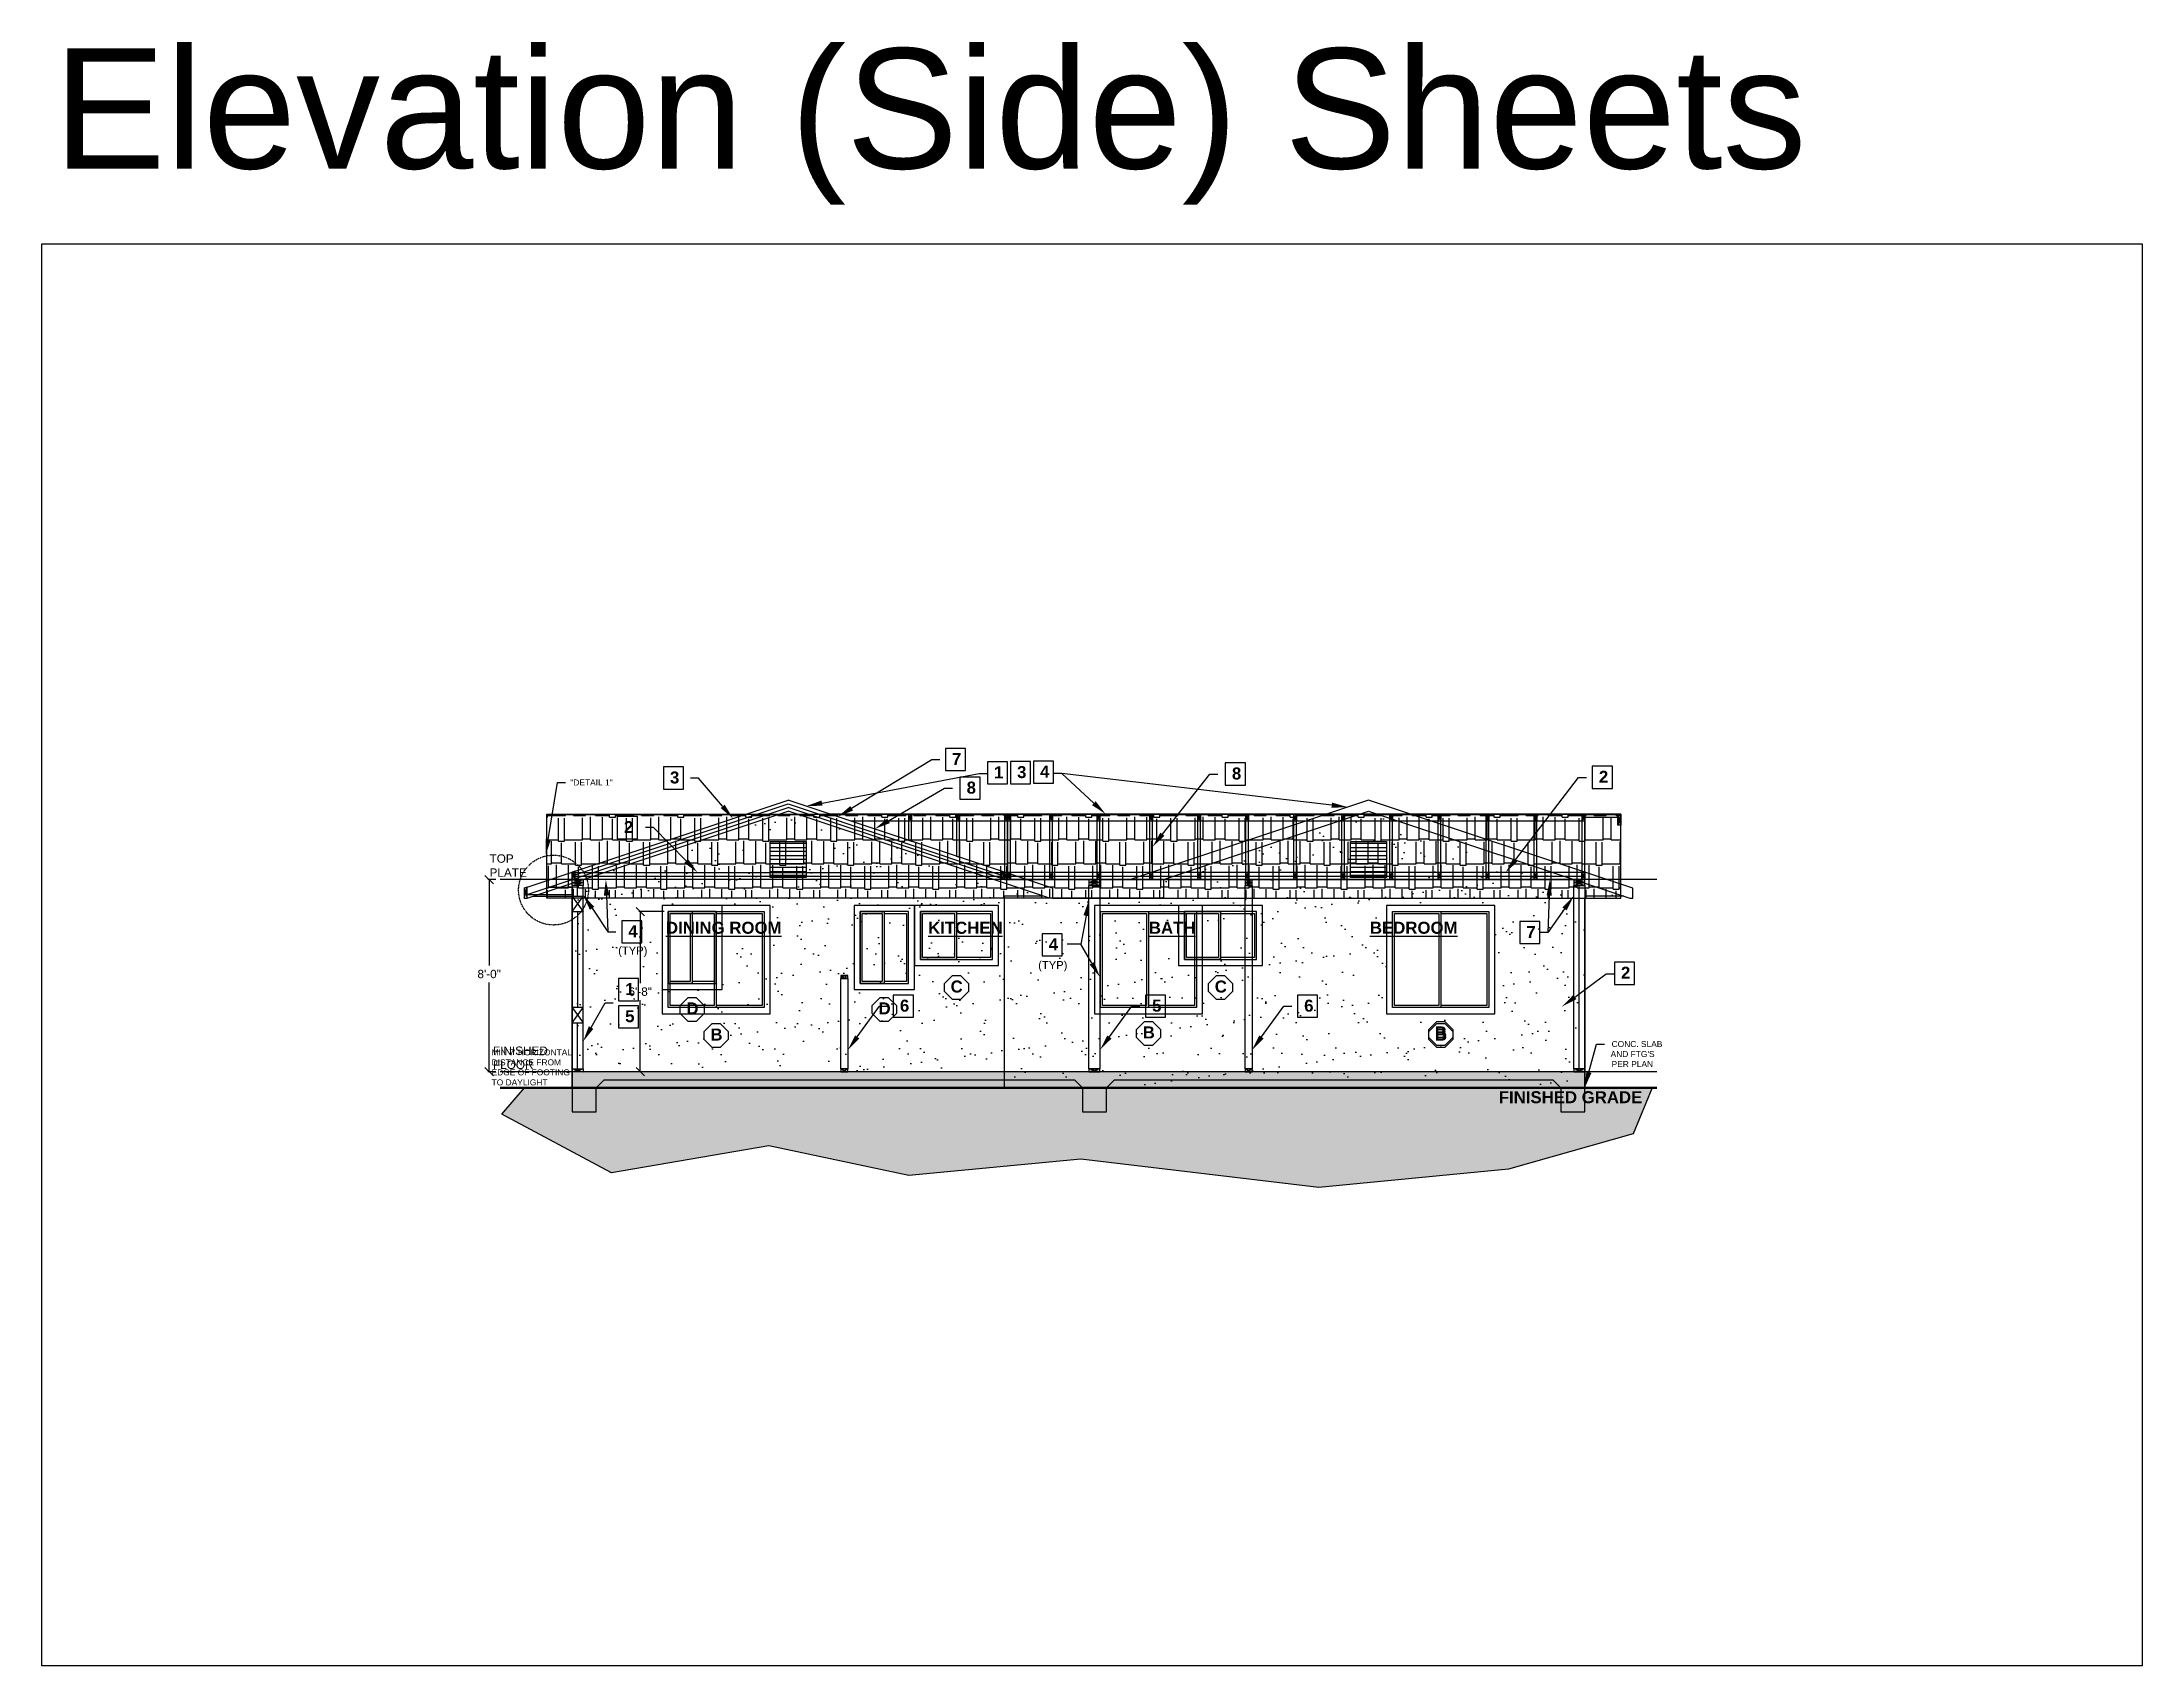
# Model space of a CAD drawing. Header units: inches. Extents: x -3572 to 2430, y -4559 to 3072.
# Drawn here: x -3572 to -2523, y -1517 to -706 of the extents above; entities that cross this region are included whole.
import ezdxf
from ezdxf import colors
from ezdxf.entities.mleader import LeaderData, LeaderLine
from ezdxf.math import Vec2, Vec3

# ---------------------------------------------------------------- set-up
doc = ezdxf.new("R2010")
doc.units = ezdxf.units.IN
doc.header["$MEASUREMENT"] = 0
doc.linetypes.add('DASHED2', pattern=[0.375, 0.25, -0.125])
for name, color, linetype in [('Elevation - Left Details', 6, 'Continuous'), ('Elevation - Right & Left Dim & Labels', 190, 'Continuous'), ('Elevation - Right Details', 3, 'Continuous'), ('Elevation - Section A', 7, 'Continuous'), ('Elevation - Section B', 7, 'Continuous')]:
    doc.layers.add(name, color=color, linetype=linetype)
doc.layers.add('Wall Insulation - Section B', color=40, linetype='BATTING', transparency=0.5)
doc.styles.get("Standard").update_dxf_attribs({"font": 'arial.ttf'})
doc.linetypes.add('BATTING', pattern='A,0.0001,-0.1,[134,ltypeshp.shx,S=0.1,R=0,X=-0.1,Y=0],-0.2,[134,ltypeshp.shx,S=0.1,R=180,X=0.1,Y=0],-0.1', length=0.4001)
doc.dimstyles.get("Standard").update_dxf_attribs({"dimscale": 0.7, "dimtxt": 6, "dimasz": 6, "dimexe": 1, "dimexo": 3, "dimgap": 3, "dimtad": 0, "dimtih": 1, "dimtoh": 1, "dimdec": 4, "dimzin": 1, "dimdsep": 46, "dimlunit": 4, "dimtxsty": 'Standard', "dimblk": 'OBLIQUE', "dimcen": 0.09, "dimadec": 0, "dimazin": 0, "dimtfac": 1, "dimtdec": 4, "dimtofl": 0, "dimtmove": 0, "dimatfit": 3, "dimfxl": 1, "dimtolj": 1, "dimtzin": 0, "dimarcsym": 0})

msp = doc.modelspace()

# ---------------------------------------------------------------- texts
at = {"color": 3, "insert": (-3566.29042, -708.75187), "char_height": 60, "attachment_point": 1}
msp.add_mtext_dynamic_manual_height_columns('Elevation (Side) Sheets', width=2572.0309593, gutter_width=1, heights=[0], dxfattribs=at)
at = {"layer": 'Elevation - Left Details', "char_height": 6, "attachment_point": 1}
for s, insert in [('\\pxqc;{\\fArial|b1|i0|c0|p34;D}', (-3282.14543, -1185.26403)), ('\\pxqc;{\\fArial|b1|i0|c0|p34;D}', (-3186.14543, -1185.26403)), ('\\pxqc;{\\fArial|b1|i0|c0|p34;B}', (-3054.14543, -1197.26403)), ('\\pxqc;{\\fArial|b1|i0|c0|p34;B}', (-2908.14543, -1197.26403))]:
    msp.add_mtext_dynamic_manual_height_columns(s, width=70.1010121, gutter_width=1, heights=[0], dxfattribs=dict(at, insert=insert))
at = {"layer": 'Elevation - Right & Left Dim & Labels', "attachment_point": 1}
for s, width, gutter_width, insert, char_height in [('{\\fArial|b1|i0|c0|p34;1}', 70.1010121, 1, (-3096.44266, -1067.35228), 6), ('{\\fArial|b1|i0|c0|p34;3}', 70.1010121, 1, (-3084.88162, -1067.20273), 6), ('{\\fArial|b1|i0|c0|p34;4}', 70.1010121, 1, (-3073.40802, -1066.95273), 6), ('TOP \\PPLATE', 52.3901152, 0.7, (-3348.48918, -1111.30528), 4.2), ('{\\fArial|b1|i0|c0|p34;2}', 70.1010121, 1, (-2783.14441, -1167.45), 6), ('FINISHED \\PFLOOR', 52.3901152, 0.7, (-3346.76858, -1207.29751), 4.2), ('{\\fArial|b1|i0|c0|p34;FINISHED GRADE}', 74.8430218, 1, (-2844.20171, -1229.61963), 6)]:
    msp.add_mtext_dynamic_manual_height_columns(s, width=width, gutter_width=gutter_width, heights=[0], dxfattribs=dict(at, insert=insert, char_height=char_height))
at = {"layer": 'Elevation - Right Details', "char_height": 6, "attachment_point": 1}
for s, insert in [('\\pxqc;{\\fArial|b1|i0|c0|p34;C}', (-3150.14543, -1174.33304)), ('\\pxqc;{\\fArial|b1|i0|c0|p34;C}', (-3018.14543, -1174.33304)), ('\\pxqc;{\\fArial|b1|i0|c0|p34;B}', (-3270.14543, -1198.33304)), ('\\pxqc;{\\fArial|b1|i0|c0|p34;B}', (-2908.14543, -1198.33304))]:
    msp.add_mtext_dynamic_manual_height_columns(s, width=70.1010121, gutter_width=1, heights=[0], dxfattribs=dict(at, insert=insert))
at = {"layer": 'Elevation - Section B', "attachment_point": 1}
for s, width, insert, char_height in [('{\\fArial|b1|i0|c0|p34;3}', 70.1010121, (-3258.33089, -1069.91146), 6), ('{\\fArial|b1|i0|c0|p34;7}', 70.1010121, (-3117.43558, -1060.63262), 6), ('{\\fArial|b1|i0|c0|p34;8}', 70.1010121, (-2977.5439, -1067.90048), 6), ('{\\fArial|b1|i0|c0|p34;2}', 70.1010121, (-2794.17334, -1069.56755), 6), ('{\\fArial|b1|i0|c0|p34;8}', 70.1010121, (-3110.11588, -1074.97978), 6), ('{\\fArial|b1|i0|c0|p34;2}', 70.1010121, (-3281.35245, -1094.68936), 6), ('{\\fArial|b1|i0|c0|p34;4}', 70.1010121, (-3279.16735, -1146.6964), 6), ('\\pxqc;{\\fArial|b1|i0|c0|p34;\\LDINING ROOM}', 70.1010121, (-3266.52654, -1144.97761), 6), ('\\pxqc;{\\fArial|b1|i0|c0|p34;\\LKITCHEN}', 70.1010121, (-3145.78578, -1144.97761), 6), ('{\\fArial|b1|i0|c0|p34;4}', 70.1010121, (-3069.09326, -1153.25947), 6), ('\\pxqc;{\\fArial|b1|i0|c0|p34;\\LBATH}', 70.1010121, (-3042.44481, -1144.97761), 6), ('\\pxqc;{\\fArial|b1|i0|c0|p34;\\LBEDROOM}', 70.1010121, (-2921.75982, -1144.97761), 6), ('{\\fArial|b1|i0|c0|p34;7}', 70.1010121, (-2830.4265, -1147.10025), 6), ('(TYP)', 23.1015534, (-3284.22227, -1157.36746), 4), ('(TYP)', 23.1015534, (-3074.34687, -1164.61876), 4), ('{\\fArial|b1|i0|c0|p34;1}', 70.1010121, (-3280.73576, -1175.6091), 6), ('{\\fArial|b1|i0|c0|p34;6}', 70.1010121, (-3143.44403, -1183.88669), 6), ('{\\fArial|b1|i0|c0|p34;5}', 70.1010121, (-3017.44403, -1183.88669), 6), ('{\\fArial|b1|i0|c0|p34;6}', 70.1010121, (-2941.44403, -1183.88669), 6), ('{\\fArial|b1|i0|c0|p34;5}', 70.1010121, (-3280.73576, -1189.14749), 6), ("MIN 7' HORIZONTAL DISTANCE FROM EDGE OF FOOTING TO DAYLIGHT", 42.2974974, (-3347.46586, -1208.71652), 3)]:
    msp.add_mtext_dynamic_manual_height_columns(s, width=width, gutter_width=1, heights=[0], dxfattribs=dict(at, insert=insert, char_height=char_height))

# ---------------------------------------------------------------- blocks, each defined once
blk = doc.blocks.new('_Oblique')
at = {"color": 0, "linetype": 'ByBlock', "lineweight": -2}
blk.add_line((-0.5, -0.5), (0.5, 0.5), dxfattribs=at)
blk = doc.blocks.new('*D87')
at = {"layer": 'Defpoints', "color": 0, "transparency": 16777216}
for p in [(-3259.2, -1139.9), (-3273.2, -1219.9), (-3262.2, -1219.9)]:
    blk.add_point(p, dxfattribs=at)
at = {"layer": 'Elevation - Left Details', "color": 0, "lineweight": -2, "transparency": 16777216}
for p, q in [((-3261.3, -1139.9), (-3273.9, -1139.9)), ((-3273.2, -1139.9), (-3273.2, -1175.6)), ((-3273.2, -1219.9), (-3273.2, -1184.1)), ((-3264.3, -1219.9), (-3273.9, -1219.9))]:
    blk.add_line(p, q, dxfattribs=at)
at = {"layer": 'Elevation - Left Details', "color": 0, "lineweight": -2, "transparency": 16777216, "xscale": 4.199999999999999, "yscale": 4.199999999999999, "zscale": 4.199999999999999}
for p, rotation in [((-3273.2, -1139.9), 90), ((-3273.2, -1219.9), 270)]:
    blk.add_blockref('_Oblique', p, dxfattribs=dict(at, rotation=rotation))
at = {"layer": 'Elevation - Left Details', "color": 0, "transparency": 16777216, "insert": (-3273.2, -1179.9), "char_height": 4.2, "attachment_point": 5}
blk.add_mtext('\\A1;6\'-8"', dxfattribs=at)
blk = doc.blocks.new('*D88')
at = {"layer": 'Defpoints', "color": 0, "transparency": 16777216}
for p in [(-3348.7, -1123.9), (-3343.2, -1123.9), (-3343.2, -1219.9)]:
    blk.add_point(p, dxfattribs=at)
at = {"layer": 'Elevation - Right & Left Dim & Labels', "color": 0, "lineweight": -2, "transparency": 16777216}
for p, q in [((-3345.3, -1123.9), (-3349.4, -1123.9)), ((-3348.7, -1123.9), (-3348.7, -1166.9)), ((-3348.7, -1219.9), (-3348.7, -1175.3)), ((-3345.3, -1219.9), (-3349.4, -1219.9))]:
    blk.add_line(p, q, dxfattribs=at)
at = {"layer": 'Elevation - Right & Left Dim & Labels', "color": 0, "lineweight": -2, "transparency": 16777216, "xscale": 4.199999999999999, "yscale": 4.199999999999999, "zscale": 4.199999999999999}
for p, rotation in [((-3348.7, -1123.9), 90), ((-3348.7, -1219.9), 270)]:
    blk.add_blockref('_Oblique', p, dxfattribs=dict(at, rotation=rotation))
at = {"layer": 'Elevation - Right & Left Dim & Labels', "color": 0, "transparency": 16777216, "insert": (-3348.7, -1171.1), "char_height": 4.2, "attachment_point": 5}
blk.add_mtext('\\A1;8\'-0"', dxfattribs=at)

# ---------------------------------------------------------------- dimensions: what is measured, and where the dimension line sits
at = {"layer": 'Elevation - Left Details'}
dim = msp.add_linear_dim(base=(-3273.20875, -1219.88738), p1=(-3259.2318, -1139.88738), p2=(-3262.2318, -1219.88738), angle=90, dimstyle='Standard', dxfattribs=at)
dim.commit()
dim.dimension.update_dxf_attribs({"geometry": '*D87', "text_midpoint": (-3273.20875, -1179.88738), "dimtype": 160})
at = {"layer": 'Elevation - Right & Left Dim & Labels'}
dim = msp.add_linear_dim(base=(-3348.65191, -1123.88738), p1=(-3343.2318, -1219.88738), p2=(-3343.2318, -1123.88738), angle=90, dimstyle='Standard', dxfattribs=at)
dim.commit()
dim.dimension.update_dxf_attribs({"geometry": '*D88', "text_midpoint": (-3348.65191, -1171.10204), "dimtype": 160})

# ---------------------------------------------------------------- hatches: boundary and pattern name
at = {"layer": 'Elevation - Left Details', "transparency": 33554610}
h = msp.add_hatch(dxfattribs=at)
h.set_pattern_fill('AR-SAND', color=256, scale=10)
h.paths.add_polyline_path([(-3091.2318, -1219.88738), (-3091.2318, -1132.19808), (-3071.7318, -1132.19808), (-3096.66398, -1123.88738), (-3301.79962, -1123.88738), (-3326.73179, -1132.19808), (-3307.2318, -1132.19808), (-3307.2318, -1219.88738)])
h.paths.add_polyline_path([(-3166.2318, -1178.88738), (-3166.2318, -1136.88738), (-3136.2318, -1136.88738), (-3136.2318, -1178.88738)], flags=16)
h.paths.add_polyline_path([(-3163.2318, -1175.88738), (-3163.2318, -1139.88738), (-3151.2318, -1139.88738), (-3139.2318, -1139.88738), (-3139.2318, -1175.88738)], flags=0)
h.paths.add_polyline_path([(-3157.2318, -1190.73776), (-3157.2318, -1186.73776), (-3153.2318, -1182.73776), (-3149.2318, -1182.73776), (-3145.2318, -1186.73776), (-3145.2318, -1190.73776), (-3149.2318, -1194.73776), (-3153.2318, -1194.73776)], flags=16)
h.paths.add_polyline_path([(-3162.2318, -1174.88738), (-3162.2318, -1140.88738), (-3152.2318, -1140.88738), (-3152.2318, -1174.88738)], flags=0)
h.paths.add_polyline_path([(-3232.2318, -1178.88738), (-3262.2318, -1178.88738), (-3262.2318, -1136.88738), (-3232.2318, -1136.88738)], flags=16)
h.paths.add_polyline_path([(-3235.2318, -1175.88738), (-3259.2318, -1175.88738), (-3259.2318, -1139.88738), (-3235.2318, -1139.88738)], flags=0)
h.paths.add_polyline_path([(-3241.2318, -1190.73776), (-3245.2318, -1194.73776), (-3249.2318, -1194.73776), (-3253.2318, -1190.73776), (-3253.2318, -1186.73776), (-3249.2318, -1182.73776), (-3245.2318, -1182.73776), (-3241.2318, -1186.73776)], flags=16)
h.paths.add_polyline_path([(-3248.2318, -1174.88738), (-3258.2318, -1174.88738), (-3258.2318, -1140.88738), (-3248.2318, -1140.88738)], flags=0)
h.paths.add_polyline_path([(-3096.66398, -1123.88738), (-3199.2318, -1089.69821), (-3301.79962, -1123.88738)])
h.paths.add_polyline_path([(-3190.2318, -1122.88747), (-3208.2318, -1122.88747), (-3208.2318, -1104.88747), (-3190.2318, -1104.88747)], flags=16)
h.paths.add_polyline_path([(-3155.71566, -1194.5403), (-3146.66246, -1194.5403), (-3146.66246, -1182.17604), (-3155.71566, -1182.17604)], flags=24)
h.paths.add_polyline_path([(-3251.71566, -1194.5403), (-3242.66246, -1194.5403), (-3242.66246, -1182.17604), (-3251.71566, -1182.17604)], flags=24)
at = {"layer": 'Elevation - Left Details', "transparency": 33554559}
h = msp.add_hatch(dxfattribs=at)
h.set_pattern_fill('AR-RSHKE', color=256)
h.paths.add_polyline_path([(-2783.2318, -1091.19816), (-3178.2318, -1091.19816), (-3080.16392, -1123.88738), (-2783.2318, -1123.88738)])
h.paths.add_polyline_path([(-2783.2318, -1123.88738), (-3080.16392, -1123.88738), (-3067.2318, -1128.19808), (-3067.2318, -1133.19808), (-2783.2318, -1133.19808)])
at = {"layer": 'Elevation - Left Details', "transparency": 33554610}
h = msp.add_hatch(dxfattribs=at)
h.set_pattern_fill('AR-SAND', color=256, scale=10)
h.paths.add_polyline_path([(-2801.2318, -1219.88738), (-2801.2318, -1133.19808), (-3067.2318, -1133.19808), (-3068.7318, -1133.19808), (-3071.7318, -1132.19808), (-3091.2318, -1132.19808), (-3091.2318, -1219.88738)])
h.paths.add_polyline_path([(-2900.2318, -1190.88738), (-2900.2318, -1136.88738), (-2846.2318, -1136.88738), (-2846.2318, -1190.88738)], flags=16)
h.paths.add_polyline_path([(-2897.2318, -1187.88738), (-2897.2318, -1139.88738), (-2873.2318, -1139.88738), (-2849.2318, -1139.88738), (-2849.2318, -1187.88738), (-2873.2318, -1187.88738)], flags=0)
h.paths.add_polyline_path([(-2896.2318, -1186.88738), (-2896.2318, -1140.88738), (-2874.2318, -1140.88738), (-2874.2318, -1186.88738)], flags=0)
h.paths.add_polyline_path([(-2879.2318, -1198.73776), (-2875.2318, -1194.73776), (-2871.2318, -1194.73776), (-2867.2318, -1198.73776), (-2867.2318, -1202.73776), (-2871.2318, -1206.73776), (-2875.2318, -1206.73776), (-2879.2318, -1202.73776)], flags=16)
h.paths.add_polyline_path([(-2992.2318, -1190.88738), (-3046.2318, -1190.88738), (-3046.2318, -1136.88738), (-2992.2318, -1136.88738)], flags=16)
h.paths.add_polyline_path([(-2995.2318, -1187.88738), (-3019.2318, -1187.88738), (-3043.2318, -1187.88738), (-3043.2318, -1139.88738), (-3019.2318, -1139.88738), (-2995.2318, -1139.88738)], flags=0)
h.paths.add_polyline_path([(-3013.2318, -1198.73776), (-3013.2318, -1202.73776), (-3017.2318, -1206.73776), (-3021.2318, -1206.73776), (-3025.2318, -1202.73776), (-3025.2318, -1198.73776), (-3021.2318, -1194.73776), (-3017.2318, -1194.73776)], flags=16)
h.paths.add_polyline_path([(-3020.2318, -1186.88738), (-3042.2318, -1186.88738), (-3042.2318, -1140.88738), (-3020.2318, -1140.88738)], flags=0)
h.paths.add_polyline_path([(-3091.2318, -1219.88738), (-3091.2318, -1227.88738), (-2801.2318, -1227.88738), (-2801.2318, -1219.88738)])
h.paths.add_polyline_path([(-3023.7218, -1206.5403), (-3014.6686, -1206.5403), (-3014.6686, -1194.17604), (-3023.7218, -1194.17604)], flags=24)
h.paths.add_polyline_path([(-2877.7218, -1206.5403), (-2868.6686, -1206.5403), (-2868.6686, -1194.17604), (-2877.7218, -1194.17604)], flags=24)
at = {"layer": 'Elevation - Right Details', "transparency": 33554559}
h = msp.add_hatch(dxfattribs=at)
h.set_pattern_fill('AR-RSHKE', color=256)
h.paths.add_polyline_path([(-3028.29967, -1123.88738), (-2930.2318, -1091.19816), (-3319.79962, -1091.19816), (-3319.79962, -1123.88738)])
h.paths.add_polyline_path([(-3319.79962, -1123.88738), (-3319.79962, -1133.19808), (-3301.79962, -1133.19808), (-3011.79962, -1133.19808), (-3011.79962, -1123.88738), (-3028.29967, -1123.88738), (-3028.29967, -1123.88738)])
at = {"layer": 'Elevation - Right Details', "transparency": 33554610}
h = msp.add_hatch(dxfattribs=at)
h.set_pattern_fill('AR-SAND', color=256, scale=10)
h.paths.add_polyline_path([(-2801.2318, -1132.19808), (-2781.7318, -1132.19808), (-2806.66398, -1123.88738), (-3011.79962, -1123.88738), (-3017.2318, -1125.6981), (-3017.2318, -1133.19808), (-3307.2318, -1133.19808), (-3307.2318, -1219.88738), (-2801.2318, -1219.88738)])
h.paths.add_polyline_path([(-3136.2318, -1136.88738), (-3094.2318, -1136.88738), (-3094.2318, -1166.88738), (-3136.2318, -1166.88738)], flags=16)
h.paths.add_polyline_path([(-3133.2318, -1163.88738), (-3133.2318, -1139.88738), (-3115.2318, -1139.88738), (-3097.2318, -1139.88738), (-3097.2318, -1163.88738)], flags=0)
h.paths.add_polyline_path([(-3132.2318, -1162.88738), (-3132.2318, -1140.88738), (-3116.2318, -1140.88738), (-3116.2318, -1162.88738)], flags=0)
h.paths.add_polyline_path([(-3208.2318, -1190.88738), (-3262.2318, -1190.88738), (-3262.2318, -1136.88738), (-3208.2318, -1136.88738)], flags=16)
h.paths.add_polyline_path([(-3211.2318, -1187.88738), (-3235.2318, -1187.88738), (-3259.2318, -1187.88738), (-3259.2318, -1139.88738), (-3235.2318, -1139.88738), (-3211.2318, -1139.88738)], flags=0)
h.paths.add_polyline_path([(-3121.2318, -1175.80677), (-3117.2318, -1171.80677), (-3113.2318, -1171.80677), (-3109.2318, -1175.80677), (-3109.2318, -1179.80677), (-3113.2318, -1183.80677), (-3117.2318, -1183.80677), (-3121.2318, -1179.80677)], flags=16)
h.paths.add_polyline_path([(-3236.2318, -1186.88738), (-3258.2318, -1186.88738), (-3258.2318, -1140.88738), (-3236.2318, -1140.88738)], flags=0)
h.paths.add_polyline_path([(-3229.2318, -1199.80677), (-3229.2318, -1203.80677), (-3233.2318, -1207.80677), (-3237.2318, -1207.80677), (-3241.2318, -1203.80677), (-3241.2318, -1199.80677), (-3237.2318, -1195.80677), (-3233.2318, -1195.80677)], flags=16)
h.paths.add_polyline_path([(-3004.2318, -1136.88738), (-2962.2318, -1136.88738), (-2962.2318, -1166.88738), (-3004.2318, -1166.88738)], flags=16)
h.paths.add_polyline_path([(-3001.2318, -1163.88738), (-3001.2318, -1139.88738), (-2983.2318, -1139.88738), (-2965.2318, -1139.88738), (-2965.2318, -1163.88738)], flags=0)
h.paths.add_polyline_path([(-3000.2318, -1162.88738), (-3000.2318, -1140.88738), (-2984.2318, -1140.88738), (-2984.2318, -1162.88738)], flags=0)
h.paths.add_polyline_path([(-2989.2318, -1175.80677), (-2985.2318, -1171.80677), (-2981.2318, -1171.80677), (-2977.2318, -1175.80677), (-2977.2318, -1179.80677), (-2981.2318, -1183.80677), (-2985.2318, -1183.80677), (-2989.2318, -1179.80677)], flags=16)
h.paths.add_polyline_path([(-2900.2318, -1136.88738), (-2846.2318, -1136.88738), (-2846.2318, -1190.88738), (-2900.2318, -1190.88738)], flags=16)
h.paths.add_polyline_path([(-2897.2318, -1139.88738), (-2873.2318, -1139.88738), (-2849.2318, -1139.88738), (-2849.2318, -1187.88738), (-2873.2318, -1187.88738), (-2897.2318, -1187.88738)], flags=0)
h.paths.add_polyline_path([(-2896.2318, -1140.88738), (-2874.2318, -1140.88738), (-2874.2318, -1186.88738), (-2896.2318, -1186.88738)], flags=0)
h.paths.add_polyline_path([(-2879.2318, -1199.80677), (-2875.2318, -1195.80677), (-2871.2318, -1195.80677), (-2867.2318, -1199.80677), (-2867.2318, -1203.80677), (-2871.2318, -1207.80677), (-2875.2318, -1207.80677), (-2879.2318, -1203.80677)], flags=16)
h.paths.add_polyline_path([(-2909.2318, -1089.69821), (-3011.79962, -1123.88738), (-2806.66398, -1123.88738)])
h.paths.add_polyline_path([(-2900.2318, -1122.88747), (-2918.2318, -1122.88747), (-2918.2318, -1104.88747), (-2900.2318, -1104.88747)], flags=16)
h.paths.add_polyline_path([(-2919.53113, -1143.28787), (-2899.84082, -1143.28787), (-2899.84082, -1130.92362), (-2919.53113, -1130.92362)], flags=24)
h.paths.add_polyline_path([(-2877.7218, -1207.6093), (-2868.6686, -1207.6093), (-2868.6686, -1195.24504), (-2877.7218, -1195.24504)], flags=24)
h.paths.add_polyline_path([(-2987.60516, -1183.71162), (-2978.55195, -1183.71162), (-2978.55195, -1171.34736), (-2987.60516, -1171.34736)], flags=24)
h.paths.add_polyline_path([(-3119.60516, -1183.71162), (-3110.55195, -1183.71162), (-3110.55195, -1171.34736), (-3119.60516, -1171.34736)], flags=24)
h.paths.add_polyline_path([(-3239.7218, -1207.6093), (-3230.6686, -1207.6093), (-3230.6686, -1195.24504), (-3239.7218, -1195.24504)], flags=24)
h.paths.add_polyline_path([(-2898.94846, -1120.11257), (-2879.25815, -1120.11257), (-2879.25815, -1107.74832), (-2898.94846, -1107.74832)], flags=24)
at = {"layer": 'Elevation - Section A', "transparency": 33554610}
h = msp.add_hatch(dxfattribs=at)
h.set_pattern_fill('AR-SAND', color=256)
h.set_pattern_definition([(37.5, (0, 0), (-0.06299336, 1.9268238), [0, -1.52, 0, -1.7, 0, -1.625]), (7.5, (0, 0), (1.7697767, 2.822146), [0, -0.82, 0, -1.37, 0, -0.525]), (327.5, (-1.23, 0), (3.1141419, 0.00565905), [0, -0.5, 0, -1.8, 0, -2.35]), (317.5, (-1.23, 0), (3.0061266, 0.8776756), [0, -0.25, 0, -1.18, 0, -1.35])])
h.paths.add_polyline_path([(-3056.2318, -1223.88738), (-3091.2318, -1223.88738), (-3091.2318, -1227.88738), (-3052.2318, -1227.88738)])
h.paths.add_polyline_path([(-3091.2318, -1223.88738), (-3291.2318, -1223.88738), (-3295.2318, -1227.88738), (-3091.2318, -1227.88738)])
h.paths.add_polyline_path([(-2817.2318, -1223.88738), (-3036.2318, -1223.88738), (-3040.2318, -1227.88738), (-2813.2318, -1227.88738)])
at = {"layer": 'Elevation - Section B', "transparency": 33554534}
h = msp.add_hatch(dxfattribs=at)
h.set_pattern_fill('EARTH', color=256, scale=30)
h.paths.add_polyline_path([(-3295.2318, -1227.88738), (-3295.2318, -1239.88738), (-3307.2318, -1239.88738), (-3307.2318, -1227.88738), (-3331.06445, -1227.88738), (-3342.30821, -1241.06355), (-3287.50045, -1270.35426), (-3208.88757, -1256.92548), (-3139.00943, -1271.69714), (-3053.00559, -1263.63987), (-2934.07838, -1277.74009), (-2839.33975, -1268.58015), (-2776.98105, -1250.97727), (-2767.59309, -1227.88738), (-2801.2318, -1227.88738), (-2801.2318, -1239.88738), (-2813.2318, -1239.88738), (-2813.2318, -1227.88738), (-3040.2318, -1227.88738), (-3040.2318, -1239.88738), (-3052.2318, -1239.88738), (-3052.2318, -1227.88738)])
h.paths.add_polyline_path([(-3348.54737, -1228.56747), (-3306.87479, -1228.56747), (-3306.87479, -1207.22573), (-3348.54737, -1207.22573)], flags=9)
h = msp.add_hatch(dxfattribs=at)
h.set_pattern_fill('AR-CONC', color=256)
h.set_pattern_definition([(50, (0, 0), (7.172602, -0.627521), [0.75, -8.25]), (355, (0, 0), (-1.387513, 7.521921), [0.6, -6.6]), (100.45144, (0.598, -0.052), (5.785088, 6.8944), [0.637402, -7.011421]), (46.1842, (0, 2), (10.672413, -1.655193), [1.125, -12.375]), (96.63564, (0.889, 1.862), (9.34662, 9.741186), [0.956103, -10.517138]), (351.18416, (0, 2), (9.34662, 9.741186), [0.9, -9.9]), (21, (1, 1.5), (5.969071, -4.026189), [0.75, -8.25]), (326, (1, 1.5), (2.433153, 7.2515), [0.6, -6.6]), (71.45144, (1.4974, 1.1645), (8.402224, 3.225312), [0.637402, -7.011421]), (37.5, (0, 0), (0.1215986, 3.3289385), [0, -6.52, 0, -6.7, 0, -6.625]), (7.5, (0, 0), (2.6306954, 3.944117), [0, -3.82, 0, -6.37, 0, -2.525]), (327.5, (-2.23, 0), (5.3382244, -0.2255487), [0, -2.5, 0, -7.8, 0, -10.35]), (317.5, (-3.23, 0), (5.831862, 1.00105), [0, -3.25, 0, -5.18, 0, -7.35])])
h.paths.add_polyline_path([(-2801.2318, -1219.88738), (-3307.2318, -1219.88738), (-3307.2318, -1239.88738), (-3295.2318, -1239.88738), (-3295.2318, -1227.88738), (-3291.2318, -1223.88738), (-3056.2318, -1223.88738), (-3052.2318, -1227.88738), (-3052.2318, -1239.88738), (-3040.2318, -1239.88738), (-3040.2318, -1227.88738), (-3036.2318, -1223.88738), (-2817.2318, -1223.88738), (-2813.2318, -1227.88738), (-2813.2318, -1239.88738), (-2801.2318, -1239.88738), (-2801.2318, -1227.88738)])

# ---------------------------------------------------------------- linework, layer by layer
at = {"color": 3}
msp.add_lwpolyline([(-3572.1296, -806.34727), (-2522.79355, -806.34727), (-2522.79355, -1516.7118), (-3572.1296, -1516.7118)], close=True, dxfattribs=at)
at = {"layer": 'Elevation - Left Details'}
for p, q in [((-3331.2318, -1128.19808), (-3199.2318, -1084.19818)), ((-3329.7318, -1133.19808), (-3199.2318, -1089.69821)), ((-3067.2318, -1128.19808), (-3199.2318, -1084.19818)), ((-3068.7318, -1133.19808), (-3199.2318, -1089.69821)), ((-2783.2318, -1091.19816), (-3178.2318, -1091.19816)), ((-2783.2318, -1133.19808), (-2783.2318, -1091.19816)), ((-3190.2318, -1105.88747), (-3208.2318, -1105.88747)), ((-3208.2318, -1107.88747), (-3190.2318, -1107.88747)), ((-3190.2318, -1109.88747), (-3208.2318, -1109.88747)), ((-3208.2318, -1111.88747), (-3190.2318, -1111.88747)), ((-3190.2318, -1113.88747), (-3208.2318, -1113.88747)), ((-3208.2318, -1115.88747), (-3190.2318, -1115.88747)), ((-3190.2318, -1117.88747), (-3208.2318, -1117.88747)), ((-3208.2318, -1119.88747), (-3190.2318, -1119.88747)), ((-3190.2318, -1121.88747), (-3208.2318, -1121.88747)), ((-3331.2318, -1128.19808), (-3331.2318, -1133.19808)), ((-3331.2318, -1133.19808), (-3329.7318, -1133.19808)), ((-3326.73179, -1132.19808), (-3307.2318, -1132.19808)), ((-3307.2318, -1227.88738), (-3307.2318, -1132.19808)), ((-3091.2318, -1227.88738), (-3091.2318, -1132.19808)), ((-3071.7318, -1132.19808), (-3091.2318, -1132.19808)), ((-3067.2318, -1133.19808), (-3068.7318, -1133.19808)), ((-3067.2318, -1128.19808), (-3067.2318, -1133.19808)), ((-3067.2318, -1133.19808), (-2783.2318, -1133.19808)), ((-2801.2318, -1227.88738), (-2801.2318, -1133.19808)), ((-3249.2318, -1182.73776), (-3245.2318, -1182.73776)), ((-3245.2318, -1182.73776), (-3241.2318, -1186.73776)), ((-3153.2318, -1182.73776), (-3149.2318, -1182.73776)), ((-3149.2318, -1182.73776), (-3145.2318, -1186.73776)), ((-3253.2318, -1190.73776), (-3253.2318, -1186.73776)), ((-3245.2318, -1194.73776), (-3249.2318, -1194.73776)), ((-3241.2318, -1186.73776), (-3241.2318, -1190.73776)), ((-3157.2318, -1190.73776), (-3157.2318, -1186.73776)), ((-3149.2318, -1194.73776), (-3153.2318, -1194.73776)), ((-3145.2318, -1186.73776), (-3145.2318, -1190.73776)), ((-3021.2318, -1194.73776), (-3017.2318, -1194.73776)), ((-3017.2318, -1194.73776), (-3013.2318, -1198.73776)), ((-2875.2318, -1194.73776), (-2871.2318, -1194.73776)), ((-2871.2318, -1194.73776), (-2867.2318, -1198.73776)), ((-3025.2318, -1202.73776), (-3025.2318, -1198.73776)), ((-3013.2318, -1198.73776), (-3013.2318, -1202.73776)), ((-2879.2318, -1202.73776), (-2879.2318, -1198.73776)), ((-2867.2318, -1198.73776), (-2867.2318, -1202.73776)), ((-3017.2318, -1206.73776), (-3021.2318, -1206.73776)), ((-2871.2318, -1206.73776), (-2875.2318, -1206.73776))]:
    msp.add_line(p, q, dxfattribs=at)
for points in [[(-3208.2318, -1104.88747), (-3190.2318, -1104.88747), (-3190.2318, -1122.88747), (-3208.2318, -1122.88747)], [(-3262.2318, -1178.88738), (-3232.2318, -1178.88738), (-3232.2318, -1136.88738), (-3262.2318, -1136.88738)], [(-3258.2318, -1140.88738), (-3248.2318, -1140.88738), (-3248.2318, -1174.88738), (-3258.2318, -1174.88738)], [(-3166.2318, -1178.88738), (-3136.2318, -1178.88738), (-3136.2318, -1136.88738), (-3166.2318, -1136.88738)], [(-3162.2318, -1140.88738), (-3152.2318, -1140.88738), (-3152.2318, -1174.88738), (-3162.2318, -1174.88738)], [(-3046.2318, -1190.88738), (-2992.2318, -1190.88738), (-2992.2318, -1136.88738), (-3046.2318, -1136.88738)], [(-3042.2318, -1140.88738), (-3020.2318, -1140.88738), (-3020.2318, -1186.88738), (-3042.2318, -1186.88738)], [(-2900.2318, -1190.88738), (-2846.2318, -1190.88738), (-2846.2318, -1136.88738), (-2900.2318, -1136.88738)], [(-2896.2318, -1140.88738), (-2874.2318, -1140.88738), (-2874.2318, -1186.88738), (-2896.2318, -1186.88738)]]:
    msp.add_lwpolyline(points, close=True, dxfattribs=at)
for points in [[(-3259.2318, -1175.88738), (-3235.2318, -1175.88738), (-3235.2318, -1139.88738), (-3259.2318, -1139.88738), (-3259.2318, -1175.88738)], [(-3259.2318, -1139.88738), (-3247.2318, -1139.88738), (-3247.2318, -1175.88738), (-3259.2318, -1175.88738), (-3259.2318, -1139.88738)], [(-3247.2318, -1140.88738), (-3236.2318, -1140.88738), (-3236.2318, -1174.88738), (-3247.2318, -1174.88738)], [(-3163.2318, -1175.88738), (-3139.2318, -1175.88738), (-3139.2318, -1139.88738), (-3163.2318, -1139.88738), (-3163.2318, -1175.88738)], [(-3163.2318, -1139.88738), (-3151.2318, -1139.88738), (-3151.2318, -1175.88738), (-3163.2318, -1175.88738), (-3163.2318, -1139.88738)], [(-3151.2318, -1140.88738), (-3140.2318, -1140.88738), (-3140.2318, -1174.88738), (-3151.2318, -1174.88738)], [(-3043.2318, -1139.88738), (-3019.2318, -1139.88738), (-3019.2318, -1187.88738), (-3043.2318, -1187.88738), (-3043.2318, -1139.88738)], [(-3019.2318, -1139.88738), (-2995.2318, -1139.88738), (-2995.2318, -1187.88738), (-3019.2318, -1187.88738)], [(-3019.2318, -1140.88738), (-2996.2318, -1140.88738), (-2996.2318, -1186.88738), (-3019.2318, -1186.88738)], [(-2897.2318, -1139.88738), (-2873.2318, -1139.88738), (-2873.2318, -1187.88738), (-2897.2318, -1187.88738), (-2897.2318, -1139.88738)], [(-2873.2318, -1139.88738), (-2849.2318, -1139.88738), (-2849.2318, -1187.88738), (-2873.2318, -1187.88738)], [(-2873.2318, -1140.88738), (-2850.2318, -1140.88738), (-2850.2318, -1186.88738), (-2873.2318, -1186.88738)], [(-3253.2318, -1186.73776), (-3249.2318, -1182.73776)], [(-3157.2318, -1186.73776), (-3153.2318, -1182.73776)], [(-3249.2318, -1194.73776), (-3253.2318, -1190.73776)], [(-3241.2318, -1190.73776), (-3245.2318, -1194.73776)], [(-3153.2318, -1194.73776), (-3157.2318, -1190.73776)], [(-3145.2318, -1190.73776), (-3149.2318, -1194.73776)], [(-3025.2318, -1198.73776), (-3021.2318, -1194.73776)], [(-2879.2318, -1198.73776), (-2875.2318, -1194.73776)], [(-3021.2318, -1206.73776), (-3025.2318, -1202.73776)], [(-3013.2318, -1202.73776), (-3017.2318, -1206.73776)], [(-2875.2318, -1206.73776), (-2879.2318, -1202.73776)], [(-2867.2318, -1202.73776), (-2871.2318, -1206.73776)]]:
    msp.add_lwpolyline(points, dxfattribs=at)
at = {"layer": 'Elevation - Right & Left Dim & Labels', "linetype": 'DASHED2'}
for p, q in [((-2765.2318, -1123.88738), (-3343.2318, -1123.88738)), ((-2765.2318, -1219.88738), (-3343.2318, -1219.88738))]:
    msp.add_line(p, q, dxfattribs=at)
at = {"layer": 'Elevation - Right & Left Dim & Labels', "lineweight": 50}
msp.add_line((-2765.2318, -1227.88738), (-3343.2318, -1227.88738), dxfattribs=at)
at = {"layer": 'Elevation - Right & Left Dim & Labels'}
for points in [[(-3099.75108, -1076.17033), (-3089.71344, -1076.17033), (-3089.71344, -1065.11506), (-3099.75108, -1065.11506)], [(-3088.19004, -1076.02077), (-3078.1524, -1076.02077), (-3078.1524, -1064.9655), (-3088.19004, -1064.9655)], [(-3076.71644, -1075.77077), (-3066.6788, -1075.77077), (-3066.6788, -1064.7155), (-3076.71644, -1064.7155)], [(-2786.45283, -1176.26804), (-2776.41518, -1176.26804), (-2776.41518, -1165.21277), (-2786.45283, -1165.21277)]]:
    msp.add_lwpolyline(points, close=True, dxfattribs=at)
at = {"layer": 'Elevation - Right Details'}
for p, q in [((-2909.2318, -1084.19818), (-3028.29967, -1123.88738)), ((-3011.79962, -1123.88738), (-2909.2318, -1089.69821)), ((-2777.2318, -1128.19808), (-2909.2318, -1084.19818)), ((-2909.2318, -1089.69821), (-2778.7318, -1133.19808)), ((-2900.2318, -1105.88747), (-2918.2318, -1105.88747)), ((-2918.2318, -1107.88747), (-2900.2318, -1107.88747)), ((-2900.2318, -1109.88747), (-2918.2318, -1109.88747)), ((-2918.2318, -1111.88747), (-2900.2318, -1111.88747)), ((-2900.2318, -1113.88747), (-2918.2318, -1113.88747)), ((-2918.2318, -1115.88747), (-2900.2318, -1115.88747)), ((-2900.2318, -1117.88747), (-2918.2318, -1117.88747)), ((-2918.2318, -1119.88747), (-2900.2318, -1119.88747)), ((-2900.2318, -1121.88747), (-2918.2318, -1121.88747)), ((-3028.29967, -1123.88738), (-3011.79962, -1123.88738)), ((-2778.7318, -1133.19808), (-2777.2318, -1133.19808)), ((-2777.2318, -1133.19808), (-2777.2318, -1128.19808)), ((-3307.2318, -1133.69808), (-3307.2318, -1227.88738)), ((-3117.2318, -1171.80677), (-3113.2318, -1171.80677)), ((-3113.2318, -1171.80677), (-3109.2318, -1175.80677)), ((-2985.2318, -1171.80677), (-2981.2318, -1171.80677)), ((-2981.2318, -1171.80677), (-2977.2318, -1175.80677)), ((-3121.2318, -1179.80677), (-3121.2318, -1175.80677)), ((-3113.2318, -1183.80677), (-3117.2318, -1183.80677)), ((-3109.2318, -1175.80677), (-3109.2318, -1179.80677)), ((-2989.2318, -1179.80677), (-2989.2318, -1175.80677)), ((-2981.2318, -1183.80677), (-2985.2318, -1183.80677)), ((-2977.2318, -1175.80677), (-2977.2318, -1179.80677)), ((-3237.2318, -1195.80677), (-3233.2318, -1195.80677)), ((-3233.2318, -1195.80677), (-3229.2318, -1199.80677)), ((-2875.2318, -1195.80677), (-2871.2318, -1195.80677)), ((-2871.2318, -1195.80677), (-2867.2318, -1199.80677)), ((-3241.2318, -1203.80677), (-3241.2318, -1199.80677)), ((-3229.2318, -1199.80677), (-3229.2318, -1203.80677)), ((-2879.2318, -1203.80677), (-2879.2318, -1199.80677)), ((-2867.2318, -1199.80677), (-2867.2318, -1203.80677)), ((-3233.2318, -1207.80677), (-3237.2318, -1207.80677)), ((-2871.2318, -1207.80677), (-2875.2318, -1207.80677))]:
    msp.add_line(p, q, dxfattribs=at)
for points in [[(-3011.79962, -1123.88738), (-3011.79962, -1133.19808), (-3301.79962, -1133.19808), (-3319.79962, -1133.19808), (-3319.79962, -1091.19816), (-2924.79962, -1091.19816)], [(-2781.7318, -1132.19808), (-2801.2318, -1132.19808), (-2801.2318, -1227.88738)], [(-3259.2318, -1139.88738), (-3235.2318, -1139.88738), (-3235.2318, -1187.88738), (-3259.2318, -1187.88738), (-3259.2318, -1139.88738)], [(-3235.2318, -1139.88738), (-3211.2318, -1139.88738), (-3211.2318, -1187.88738), (-3235.2318, -1187.88738)], [(-3235.2318, -1140.88738), (-3212.2318, -1140.88738), (-3212.2318, -1186.88738), (-3235.2318, -1186.88738)], [(-3115.2318, -1140.88738), (-3098.2318, -1140.88738), (-3098.2318, -1162.88738), (-3115.2318, -1162.88738)], [(-2983.2318, -1140.88738), (-2966.2318, -1140.88738), (-2966.2318, -1162.88738), (-2983.2318, -1162.88738)], [(-2897.2318, -1139.88738), (-2873.2318, -1139.88738), (-2873.2318, -1187.88738), (-2897.2318, -1187.88738), (-2897.2318, -1139.88738)], [(-2873.2318, -1139.88738), (-2849.2318, -1139.88738), (-2849.2318, -1187.88738), (-2873.2318, -1187.88738)], [(-2873.2318, -1140.88738), (-2850.2318, -1140.88738), (-2850.2318, -1186.88738), (-2873.2318, -1186.88738)], [(-3121.2318, -1175.80677), (-3117.2318, -1171.80677)], [(-2989.2318, -1175.80677), (-2985.2318, -1171.80677)], [(-3117.2318, -1183.80677), (-3121.2318, -1179.80677)], [(-3109.2318, -1179.80677), (-3113.2318, -1183.80677)], [(-2985.2318, -1183.80677), (-2989.2318, -1179.80677)], [(-2977.2318, -1179.80677), (-2981.2318, -1183.80677)], [(-3241.2318, -1199.80677), (-3237.2318, -1195.80677)], [(-2879.2318, -1199.80677), (-2875.2318, -1195.80677)], [(-3237.2318, -1207.80677), (-3241.2318, -1203.80677)], [(-3229.2318, -1203.80677), (-3233.2318, -1207.80677)], [(-2875.2318, -1207.80677), (-2879.2318, -1203.80677)], [(-2867.2318, -1203.80677), (-2871.2318, -1207.80677)]]:
    msp.add_lwpolyline(points, dxfattribs=at)
for points in [[(-2918.2318, -1104.88747), (-2900.2318, -1104.88747), (-2900.2318, -1122.88747), (-2918.2318, -1122.88747)], [(-3262.2318, -1190.88738), (-3208.2318, -1190.88738), (-3208.2318, -1136.88738), (-3262.2318, -1136.88738)], [(-3258.2318, -1140.88738), (-3236.2318, -1140.88738), (-3236.2318, -1186.88738), (-3258.2318, -1186.88738)], [(-3136.2318, -1166.88738), (-3094.2318, -1166.88738), (-3094.2318, -1136.88738), (-3136.2318, -1136.88738)], [(-3133.2318, -1163.88738), (-3097.2318, -1163.88738), (-3097.2318, -1139.88738), (-3133.2318, -1139.88738)], [(-3133.2318, -1139.88738), (-3115.2318, -1139.88738), (-3115.2318, -1163.88738), (-3133.2318, -1163.88738)], [(-3132.2318, -1140.88738), (-3116.2318, -1140.88738), (-3116.2318, -1162.88738), (-3132.2318, -1162.88738)], [(-3004.2318, -1166.88738), (-2962.2318, -1166.88738), (-2962.2318, -1136.88738), (-3004.2318, -1136.88738)], [(-3001.2318, -1163.88738), (-2965.2318, -1163.88738), (-2965.2318, -1139.88738), (-3001.2318, -1139.88738)], [(-3001.2318, -1139.88738), (-2983.2318, -1139.88738), (-2983.2318, -1163.88738), (-3001.2318, -1163.88738)], [(-3000.2318, -1140.88738), (-2984.2318, -1140.88738), (-2984.2318, -1162.88738), (-3000.2318, -1162.88738)], [(-2900.2318, -1190.88738), (-2846.2318, -1190.88738), (-2846.2318, -1136.88738), (-2900.2318, -1136.88738)], [(-2896.2318, -1140.88738), (-2874.2318, -1140.88738), (-2874.2318, -1186.88738), (-2896.2318, -1186.88738)]]:
    msp.add_lwpolyline(points, close=True, dxfattribs=at)
at = {"layer": 'Elevation - Section B'}
for p, q in [((-3331.2318, -1128.19808), (-3199.2318, -1084.19818)), ((-3329.7318, -1131.38736), (-3199.2318, -1087.88749)), ((-3091.23181, -1120.19809), (-3199.2318, -1084.19818)), ((-3091.2318, -1123.88738), (-3199.2318, -1087.88749)), ((-2801.2318, -1091.19816), (-2801.2318, -1092.69816)), ((-2783.2318, -1096.69816), (-2784.7318, -1091.19816)), ((-2783.2318, -1091.19816), (-2784.7318, -1096.69816)), ((-2784.7318, -1092.69816), (-2784.7318, -1091.19816)), ((-3137.7318, -1094.69816), (-3139.2318, -1094.69816)), ((-3113.7318, -1094.69816), (-3115.2318, -1094.69816)), ((-3089.7318, -1094.69816), (-3091.2318, -1094.69816)), ((-3088.2318, -1094.69816), (-3089.7318, -1094.69816)), ((-3067.2318, -1094.69816), (-3068.7318, -1094.69816)), ((-3044.9818, -1094.69816), (-3046.4818, -1094.69816)), ((-3043.4818, -1094.69816), (-3044.9818, -1094.69816)), ((-3017.2318, -1094.69816), (-3018.7318, -1094.69816)), ((-2993.2318, -1094.69816), (-2994.7318, -1094.69816)), ((-2969.2318, -1094.69816), (-2970.7318, -1094.69816)), ((-2945.2318, -1094.69816), (-2946.7318, -1094.69816)), ((-2921.2318, -1094.69816), (-2922.7318, -1094.69816)), ((-2897.2318, -1094.69816), (-2898.7318, -1094.69816)), ((-2873.2318, -1094.69816), (-2874.7318, -1094.69816)), ((-2849.2318, -1094.69816), (-2850.7318, -1094.69816)), ((-2825.2318, -1094.69816), (-2826.7318, -1094.69816)), ((-2801.2318, -1094.69816), (-2802.7318, -1094.69816)), ((-2801.2318, -1092.69816), (-2784.7318, -1092.69816)), ((-3305.7318, -1119.69806), (-3307.2318, -1123.88738)), ((-3307.2318, -1120.19806), (-3305.7318, -1123.88738)), ((-3092.7318, -1119.69806), (-3091.2318, -1123.88738)), ((-3091.2318, -1120.19806), (-3092.7318, -1123.88738)), ((-3331.2318, -1133.19808), (-3329.7318, -1127.69808)), ((-3331.2318, -1128.19808), (-3329.7318, -1133.19808)), ((-3329.7318, -1133.19808), (-3329.7318, -1131.32308)), ((-3329.53896, -1131.32308), (-3307.2318, -1131.32308)), ((-3307.2318, -1127.82308), (-3319.03893, -1127.82308)), ((-3307.2318, -1123.88738), (-3301.7318, -1125.38738)), ((-3307.2318, -1125.38738), (-3301.7318, -1123.88738)), ((-3307.2318, -1125.38738), (-3301.7318, -1126.88738)), ((-3307.2318, -1126.88738), (-3301.7318, -1125.38738)), ((-3307.2318, -1131.32308), (-3307.2318, -1127.82308)), ((-3307.2318, -1132.38738), (-3301.7318, -1139.88738)), ((-3307.2318, -1139.88738), (-3301.7318, -1132.38738)), ((-3089.7318, -1123.88738), (-3091.2318, -1123.88738)), ((-3067.2318, -1123.88738), (-3068.7318, -1123.88738)), ((-3043.4818, -1123.88738), (-3048.9818, -1125.38738)), ((-3043.4818, -1125.38738), (-3048.9818, -1123.88738)), ((-3043.4818, -1125.38738), (-3048.9818, -1126.88738)), ((-3043.4818, -1126.88738), (-3048.9818, -1125.38738)), ((-3043.4818, -1123.88738), (-3044.9818, -1123.88738)), ((-3017.2318, -1123.88738), (-3018.7318, -1123.88738)), ((-2993.2318, -1123.88738), (-2994.7318, -1123.88738)), ((-2970.9818, -1123.88738), (-2967.4818, -1125.38738)), ((-2970.9818, -1125.38738), (-2967.4818, -1123.88738)), ((-2970.9818, -1125.38738), (-2967.4818, -1126.88738)), ((-2970.9818, -1126.88738), (-2967.4818, -1125.38738)), ((-2969.2318, -1123.88738), (-2970.7318, -1123.88738)), ((-2945.2318, -1123.88738), (-2946.7318, -1123.88738)), ((-2921.2318, -1123.88738), (-2922.7318, -1123.88738)), ((-2897.2318, -1123.88738), (-2898.7318, -1123.88738)), ((-2873.2318, -1123.88738), (-2874.7318, -1123.88738)), ((-2849.2318, -1123.88738), (-2850.7318, -1123.88738)), ((-2825.2318, -1123.88738), (-2826.7318, -1123.88738)), ((-2801.2318, -1123.88738), (-2806.7318, -1125.38738)), ((-2801.2318, -1125.38738), (-2806.7318, -1123.88738)), ((-2801.2318, -1125.38738), (-2806.7318, -1126.88738)), ((-2801.2318, -1126.88738), (-2806.7318, -1125.38738)), ((-2801.2318, -1123.88738), (-2802.7318, -1123.88738)), ((-3304.4818, -1139.88738), (-3304.4818, -1187.88738)), ((-3172.9818, -1171.88738), (-3169.4818, -1173.38738)), ((-3172.9818, -1173.38738), (-3169.4818, -1171.88738)), ((-3307.2318, -1187.88738), (-3301.7318, -1195.38738)), ((-3307.2318, -1195.38738), (-3301.7318, -1187.88738)), ((-3307.2318, -1218.38738), (-3301.7318, -1219.88738)), ((-3307.2318, -1219.88738), (-3301.7318, -1218.38738)), ((-3172.9818, -1218.38738), (-3169.4818, -1219.88738)), ((-3172.9818, -1219.88738), (-3169.4818, -1218.38738)), ((-3043.4818, -1218.38738), (-3048.9818, -1219.88738)), ((-3043.4818, -1219.88738), (-3048.9818, -1218.38738)), ((-2970.9818, -1218.38738), (-2967.4818, -1219.88738)), ((-2970.9818, -1219.88738), (-2967.4818, -1218.38738)), ((-2801.2318, -1218.38738), (-2806.7318, -1219.88738)), ((-2801.2318, -1219.88738), (-2806.7318, -1218.38738))]:
    msp.add_line(p, q, dxfattribs=at)
at = {"layer": 'Elevation - Section B', "linetype": 'ByBlock'}
for p, q in [((-3178.2318, -1091.19816), (-2784.7318, -1091.19816)), ((-3167.73177, -1094.69816), (-3178.2318, -1091.19816)), ((-2784.7318, -1091.19816), (-2784.7318, -1094.69816)), ((-2801.2318, -1094.69816), (-3167.73177, -1094.69816))]:
    msp.add_line(p, q, dxfattribs=at)
at = {"layer": 'Elevation - Section B'}
for points in [[(-3120.744, -1069.45067), (-3110.70636, -1069.45067), (-3110.70636, -1058.3954), (-3120.744, -1058.3954)], [(-3261.63931, -1078.72951), (-3251.60167, -1078.72951), (-3251.60167, -1067.67424), (-3261.63931, -1067.67424)], [(-2980.85232, -1076.71853), (-2970.81468, -1076.71853), (-2970.81468, -1065.66326), (-2980.85232, -1065.66326)], [(-2797.48176, -1078.3856), (-2787.44412, -1078.3856), (-2787.44412, -1067.33033), (-2797.48176, -1067.33033)], [(-3113.4243, -1083.79783), (-3103.38666, -1083.79783), (-3103.38666, -1072.74256), (-3113.4243, -1072.74256)], [(-2783.2318, -1096.69816), (-2784.7318, -1096.69816), (-2784.7318, -1091.19816), (-2783.2318, -1091.19816)], [(-3284.66087, -1103.50741), (-3274.62323, -1103.50741), (-3274.62323, -1092.45213), (-3284.66087, -1092.45213)], [(-3307.2318, -1123.88738), (-3305.7318, -1123.88738), (-3305.7318, -1119.69806), (-3307.2318, -1120.19806)], [(-3091.2318, -1123.88738), (-3092.7318, -1123.88738), (-3092.7318, -1119.69806), (-3091.2318, -1120.19806)], [(-3331.2318, -1133.19808), (-3329.7318, -1133.19808), (-3329.7318, -1127.69808), (-3331.2318, -1128.19808)], [(-3307.2318, -1125.38738), (-3307.2318, -1123.88738), (-3301.7318, -1123.88738), (-3301.7318, -1125.38738)], [(-3307.2318, -1126.88738), (-3307.2318, -1125.38738), (-3301.7318, -1125.38738), (-3301.7318, -1126.88738)], [(-3307.2318, -1218.38738), (-3301.7318, -1218.38738), (-3301.7318, -1126.88738), (-3307.2318, -1126.88738)], [(-3307.2318, -1139.88738), (-3301.7318, -1139.88738), (-3301.7318, -1132.38738), (-3307.2318, -1132.38738)], [(-3043.4818, -1125.38738), (-3043.4818, -1123.88738), (-3048.9818, -1123.88738), (-3048.9818, -1125.38738)], [(-3043.4818, -1126.88738), (-3043.4818, -1125.38738), (-3048.9818, -1125.38738), (-3048.9818, -1126.88738)], [(-3043.4818, -1218.38738), (-3048.9818, -1218.38738), (-3048.9818, -1126.88738), (-3043.4818, -1126.88738)], [(-2970.9818, -1125.38738), (-2967.4818, -1125.38738), (-2967.4818, -1123.88738), (-2970.9818, -1123.88738)], [(-2970.9818, -1126.88738), (-2967.4818, -1126.88738), (-2967.4818, -1125.38738), (-2970.9818, -1125.38738)], [(-2970.9818, -1126.88738), (-2967.4818, -1126.88738), (-2967.4818, -1218.38738), (-2970.9818, -1218.38738)], [(-2801.2318, -1125.38738), (-2801.2318, -1123.88738), (-2806.7318, -1123.88738), (-2806.7318, -1125.38738)], [(-2801.2318, -1126.88738), (-2801.2318, -1125.38738), (-2806.7318, -1125.38738), (-2806.7318, -1126.88738)], [(-2801.2318, -1218.38738), (-2806.7318, -1218.38738), (-2806.7318, -1126.88738), (-2801.2318, -1126.88738)], [(-3282.47577, -1155.51444), (-3272.43812, -1155.51444), (-3272.43812, -1144.45917), (-3282.47577, -1144.45917)], [(-3072.40168, -1162.07751), (-3062.36403, -1162.07751), (-3062.36403, -1151.02224), (-3072.40168, -1151.02224)], [(-2833.73492, -1155.9183), (-2823.69728, -1155.9183), (-2823.69728, -1144.86303), (-2833.73492, -1144.86303)], [(-3284.04417, -1184.42714), (-3274.00653, -1184.42714), (-3274.00653, -1173.37187), (-3284.04417, -1173.37187)], [(-3172.9818, -1173.38738), (-3169.4818, -1173.38738), (-3169.4818, -1171.88738), (-3172.9818, -1171.88738)], [(-3172.9818, -1173.38738), (-3169.4818, -1173.38738), (-3169.4818, -1218.38738), (-3172.9818, -1218.38738)], [(-3146.75245, -1192.70473), (-3136.71481, -1192.70473), (-3136.71481, -1181.64946), (-3146.75245, -1181.64946)], [(-3020.75245, -1192.70473), (-3010.71481, -1192.70473), (-3010.71481, -1181.64946), (-3020.75245, -1181.64946)], [(-2944.75245, -1192.70473), (-2934.71481, -1192.70473), (-2934.71481, -1181.64946), (-2944.75245, -1181.64946)], [(-3307.2318, -1195.38738), (-3301.7318, -1195.38738), (-3301.7318, -1187.88738), (-3307.2318, -1187.88738)], [(-3284.04417, -1197.96553), (-3274.00653, -1197.96553), (-3274.00653, -1186.91026), (-3284.04417, -1186.91026)], [(-3307.2318, -1219.88738), (-3307.2318, -1218.38738), (-3301.7318, -1218.38738), (-3301.7318, -1219.88738)], [(-2801.2318, -1239.88738), (-2801.2318, -1219.88738), (-3307.2318, -1219.88738), (-3307.2318, -1239.88738), (-3295.2318, -1239.88738), (-3295.2318, -1227.88738), (-3291.2318, -1223.88738), (-3056.2318, -1223.88738), (-3052.2318, -1227.88738), (-3052.2318, -1239.88738), (-3040.2318, -1239.88738), (-3040.2318, -1227.88738), (-3036.2318, -1223.88738), (-2817.2318, -1223.88738), (-2813.2318, -1227.88738), (-2813.2318, -1239.88738)], [(-3172.9818, -1219.88738), (-3169.4818, -1219.88738), (-3169.4818, -1218.38738), (-3172.9818, -1218.38738)], [(-3043.4818, -1219.88738), (-3043.4818, -1218.38738), (-3048.9818, -1218.38738), (-3048.9818, -1219.88738)], [(-2970.9818, -1219.88738), (-2967.4818, -1219.88738), (-2967.4818, -1218.38738), (-2970.9818, -1218.38738)], [(-2801.2318, -1219.88738), (-2801.2318, -1218.38738), (-2806.7318, -1218.38738), (-2806.7318, -1219.88738)]]:
    msp.add_lwpolyline(points, close=True, dxfattribs=at)
for points in [[(-3137.7318, -1104.69813), (-3137.7318, -1091.19816), (-3139.2318, -1091.19816), (-3139.2318, -1104.19813), (-3137.7318, -1104.69813)], [(-3139.2318, -1091.19816), (-3139.2318, -1094.69816), (-3137.7318, -1091.19816), (-3137.7318, -1094.69816), (-3139.2318, -1091.19816), (-3137.7318, -1091.19816)], [(-3113.7318, -1112.69812), (-3113.7318, -1091.19816), (-3115.2318, -1091.19816), (-3115.2318, -1112.19812), (-3113.7318, -1112.69812)], [(-3115.2318, -1091.19816), (-3115.2318, -1094.69816), (-3113.7318, -1091.19816), (-3113.7318, -1094.69816), (-3115.2318, -1091.19816), (-3113.7318, -1091.19816)], [(-3089.7318, -1123.88738), (-3089.7318, -1091.19816), (-3091.2318, -1091.19816), (-3091.2318, -1123.88738), (-3089.7318, -1123.88738)], [(-3091.2318, -1091.19816), (-3091.2318, -1094.69816), (-3089.7318, -1091.19816), (-3089.7318, -1094.69816), (-3091.2318, -1091.19816), (-3089.7318, -1091.19816)], [(-3088.2318, -1123.88738), (-3088.2318, -1091.19816), (-3089.7318, -1091.19816), (-3089.7318, -1123.88738), (-3088.2318, -1123.88738)], [(-3089.7318, -1091.19816), (-3089.7318, -1094.69816), (-3088.2318, -1091.19816), (-3088.2318, -1094.69816), (-3089.7318, -1091.19816), (-3088.2318, -1091.19816)], [(-3067.2318, -1123.88738), (-3067.2318, -1091.19816), (-3068.7318, -1091.19816), (-3068.7318, -1123.88738), (-3067.2318, -1123.88738)], [(-3068.7318, -1091.19816), (-3068.7318, -1094.69816), (-3067.2318, -1091.19816), (-3067.2318, -1094.69816), (-3068.7318, -1091.19816), (-3067.2318, -1091.19816)], [(-3043.4818, -1123.88738), (-3043.4818, -1091.19816), (-3044.9818, -1091.19816), (-3044.9818, -1123.88738), (-3043.4818, -1123.88738)], [(-3044.9818, -1091.19816), (-3044.9818, -1094.69816), (-3043.4818, -1091.19816), (-3043.4818, -1094.69816), (-3044.9818, -1091.19816), (-3043.4818, -1091.19816)], [(-3017.2318, -1123.88738), (-3017.2318, -1091.19816), (-3018.7318, -1091.19816), (-3018.7318, -1123.88738), (-3017.2318, -1123.88738)], [(-3018.7318, -1091.19816), (-3018.7318, -1094.69816), (-3017.2318, -1091.19816), (-3017.2318, -1094.69816), (-3018.7318, -1091.19816), (-3017.2318, -1091.19816)], [(-2994.7318, -1091.19816), (-2994.7318, -1094.69816), (-2993.2318, -1091.19816), (-2993.2318, -1094.69816), (-2994.7318, -1091.19816), (-2993.2318, -1091.19816)], [(-2993.2318, -1123.88738), (-2993.2318, -1091.19816), (-2994.7318, -1091.19816), (-2994.7318, -1123.88738), (-2993.2318, -1123.88738)], [(-2970.7318, -1091.19816), (-2970.7318, -1094.69816), (-2969.2318, -1091.19816), (-2969.2318, -1094.69816), (-2970.7318, -1091.19816), (-2969.2318, -1091.19816)], [(-2969.2318, -1123.88738), (-2969.2318, -1091.19816), (-2970.7318, -1091.19816), (-2970.7318, -1123.88738), (-2969.2318, -1123.88738)], [(-2946.7318, -1091.19816), (-2946.7318, -1094.69816), (-2945.2318, -1091.19816), (-2945.2318, -1094.69816), (-2946.7318, -1091.19816), (-2945.2318, -1091.19816)], [(-2945.2318, -1123.88738), (-2945.2318, -1091.19816), (-2946.7318, -1091.19816), (-2946.7318, -1123.88738), (-2945.2318, -1123.88738)], [(-2922.7318, -1091.19816), (-2922.7318, -1094.69816), (-2921.2318, -1091.19816), (-2921.2318, -1094.69816), (-2922.7318, -1091.19816), (-2921.2318, -1091.19816)], [(-2921.2318, -1123.88738), (-2921.2318, -1091.19816), (-2922.7318, -1091.19816), (-2922.7318, -1123.88738), (-2921.2318, -1123.88738)], [(-2898.7318, -1091.19816), (-2898.7318, -1094.69816), (-2897.2318, -1091.19816), (-2897.2318, -1094.69816), (-2898.7318, -1091.19816), (-2897.2318, -1091.19816)], [(-2897.2318, -1123.88738), (-2897.2318, -1091.19816), (-2898.7318, -1091.19816), (-2898.7318, -1123.88738), (-2897.2318, -1123.88738)], [(-2874.7318, -1091.19816), (-2874.7318, -1094.69816), (-2873.2318, -1091.19816), (-2873.2318, -1094.69816), (-2874.7318, -1091.19816), (-2873.2318, -1091.19816)], [(-2873.2318, -1123.88738), (-2873.2318, -1091.19816), (-2874.7318, -1091.19816), (-2874.7318, -1123.88738), (-2873.2318, -1123.88738)], [(-2850.7318, -1091.19816), (-2850.7318, -1094.69816), (-2849.2318, -1091.19816), (-2849.2318, -1094.69816), (-2850.7318, -1091.19816), (-2849.2318, -1091.19816)], [(-2849.2318, -1123.88738), (-2849.2318, -1091.19816), (-2850.7318, -1091.19816), (-2850.7318, -1123.88738), (-2849.2318, -1123.88738)], [(-2826.7318, -1091.19816), (-2826.7318, -1094.69816), (-2825.2318, -1091.19816), (-2825.2318, -1094.69816), (-2826.7318, -1091.19816), (-2825.2318, -1091.19816)], [(-2825.2318, -1123.88738), (-2825.2318, -1091.19816), (-2826.7318, -1091.19816), (-2826.7318, -1123.88738), (-2825.2318, -1123.88738)], [(-2802.7318, -1091.19816), (-2802.7318, -1094.69816), (-2801.2318, -1091.19816), (-2801.2318, -1094.69816), (-2802.7318, -1091.19816), (-2801.2318, -1091.19816)], [(-2801.2318, -1123.88738), (-2801.2318, -1091.19816), (-2802.7318, -1091.19816), (-2802.7318, -1123.88738), (-2801.2318, -1123.88738)], [(-3091.2318, -1120.38738), (-3091.2318, -1123.88738), (-3089.7318, -1120.38738), (-3089.7318, -1123.88738), (-3091.2318, -1120.38738), (-3089.7318, -1120.38738)], [(-3089.7318, -1120.38738), (-3089.7318, -1123.88738), (-3088.2318, -1120.38738), (-3088.2318, -1123.88738), (-3089.7318, -1120.38738), (-3088.2318, -1120.38738)], [(-3068.7318, -1120.38738), (-3068.7318, -1123.88738), (-3067.2318, -1120.38738), (-3067.2318, -1123.88738), (-3068.7318, -1120.38738), (-3067.2318, -1120.38738)], [(-3044.9818, -1120.38738), (-3044.9818, -1123.88738), (-3043.4818, -1120.38738), (-3043.4818, -1123.88738), (-3044.9818, -1120.38738), (-3043.4818, -1120.38738)], [(-3018.7318, -1120.38738), (-3018.7318, -1123.88738), (-3017.2318, -1120.38738), (-3017.2318, -1123.88738), (-3018.7318, -1120.38738), (-3017.2318, -1120.38738)], [(-2994.7318, -1120.38738), (-2994.7318, -1123.88738), (-2993.2318, -1120.38738), (-2993.2318, -1123.88738), (-2994.7318, -1120.38738), (-2993.2318, -1120.38738)], [(-2970.7318, -1120.38738), (-2970.7318, -1123.88738), (-2969.2318, -1120.38738), (-2969.2318, -1123.88738), (-2970.7318, -1120.38738), (-2969.2318, -1120.38738)], [(-2946.7318, -1120.38738), (-2946.7318, -1123.88738), (-2945.2318, -1120.38738), (-2945.2318, -1123.88738), (-2946.7318, -1120.38738), (-2945.2318, -1120.38738)], [(-2922.7318, -1120.38738), (-2922.7318, -1123.88738), (-2921.2318, -1120.38738), (-2921.2318, -1123.88738), (-2922.7318, -1120.38738), (-2921.2318, -1120.38738)], [(-2898.7318, -1120.38738), (-2898.7318, -1123.88738), (-2897.2318, -1120.38738), (-2897.2318, -1123.88738), (-2898.7318, -1120.38738), (-2897.2318, -1120.38738)], [(-2874.7318, -1120.38738), (-2874.7318, -1123.88738), (-2873.2318, -1120.38738), (-2873.2318, -1123.88738), (-2874.7318, -1120.38738), (-2873.2318, -1120.38738)], [(-2850.7318, -1120.38738), (-2850.7318, -1123.88738), (-2849.2318, -1120.38738), (-2849.2318, -1123.88738), (-2850.7318, -1120.38738), (-2849.2318, -1120.38738)], [(-2826.7318, -1120.38738), (-2826.7318, -1123.88738), (-2825.2318, -1120.38738), (-2825.2318, -1123.88738), (-2826.7318, -1120.38738), (-2825.2318, -1120.38738)], [(-2802.7318, -1120.38738), (-2802.7318, -1123.88738), (-2801.2318, -1120.38738), (-2801.2318, -1123.88738), (-2802.7318, -1120.38738), (-2801.2318, -1120.38738)]]:
    msp.add_lwpolyline(points, dxfattribs=at)
at = {"layer": 'Elevation - Section B', "linetype": 'ByBlock'}
for points in [[(-3307.2318, -1123.88738), (-3307.2318, -1120.38738), (-3091.2318, -1120.38738), (-3091.2318, -1123.88738)], [(-2801.2318, -1227.88738), (-2767.59309, -1227.88738), (-2776.98105, -1250.97727), (-2839.33975, -1268.58015), (-2934.07838, -1277.74009), (-3053.00559, -1263.63987), (-3139.00943, -1271.69714), (-3208.88757, -1256.92548), (-3287.50045, -1270.35426), (-3342.30821, -1241.06355), (-3331.06445, -1227.88738), (-3307.2318, -1227.88738), (-3307.2318, -1239.88738), (-3295.2318, -1239.88738), (-3295.2318, -1227.88738), (-3052.2318, -1227.88738), (-3052.2318, -1239.88738), (-3040.2318, -1239.88738), (-3040.2318, -1227.88738), (-2813.2318, -1227.88738), (-2813.2318, -1239.88738), (-2801.2318, -1239.88738)]]:
    msp.add_lwpolyline(points, close=True, dxfattribs=at)
msp.add_lwpolyline([(-3091.2318, -1123.88738), (-2802.7318, -1123.88738), (-2802.7318, -1120.38738), (-3091.2318, -1120.38738), (-3091.2318, -1123.88738)], dxfattribs=at)
at = {"layer": 'Elevation - Section B', "linetype": 'DASHED2', "ltscale": 0.5}
msp.add_circle((-3316.52606, -1129.16082), 17.44788, dxfattribs=at)
at = {"layer": 'Wall Insulation - Section B', "linetype": 'BATTING', "ltscale": 0.08}
msp.add_line((-3305.7318, -1122.13539), (-3092.7318, -1122.13539), dxfattribs=at)
at = {"layer": 'Wall Insulation - Section B', "ltscale": 0.08}
msp.add_line((-3091.2318, -1122.13539), (-2802.7318, -1122.13738), dxfattribs=at)
at = {"layer": 'Wall Insulation - Section B', "ltscale": 0.12}
for p, q in [((-3304.4818, -1132.38738), (-3304.4818, -1126.88738)), ((-2803.9818, -1218.38738), (-2803.9818, -1126.88738)), ((-3304.4818, -1218.38738), (-3304.4818, -1195.38738))]:
    msp.add_line(p, q, dxfattribs=at)
at = {"layer": 'Wall Insulation - Section B', "ltscale": 0.08}
msp.add_lwpolyline([(-3305.7318, -1121.62269), (-3199.2318, -1086.04283), (-3092.7318, -1121.64003)], dxfattribs=at)

msp.set_redraw_order([(e.dxf.handle, doc.entitydb.next_handle()) for e in msp.query("TEXT MTEXT ATTDEF DIMENSION ARC_DIMENSION")])  # texts and dimensions are drawn at this point

# ---------------------------------------------------------------- leaders
at = {"layer": 'Elevation - Left Details'}
ml = msp.add_multileader_mtext('Standard', dxfattribs=at)
ml.set_content('.', color=256)
ml.set_leader_properties()
ml.build(insert=Vec2(0, 0))
ml.multileader.update_dxf_attribs({"dogleg_length": 3.98438, "arrow_head_size": 8})
ctx = ml.context
ctx.base_point, ctx.char_height, ctx.arrow_head_size, ctx.landing_gap_size, ctx.plane_origin = Vec3(-3099.84108, -1070.89269), 0.5, 8, 0.09, Vec3(-3125.88882, -1087.25484)
notes = []
notes.append((ctx, [(0, (1, 1, 0), (-3103.82546, -1070.89269), (1, 0), 3.98438, [(0, [(-3190.23438, -1087.19731)], 0, [])])]))
ctx.mtext.insert, ctx.mtext.flow_direction = Vec3(-3099.75108, -1070.64269), 5
at = {"layer": 'Elevation - Right & Left Dim & Labels'}
ml = msp.add_multileader_mtext('Standard', dxfattribs=at)
ml.set_content('.', color=256)
ml.set_leader_properties()
ml.build(insert=Vec2(0, 0))
ml.multileader.update_dxf_attribs({"dogleg_length": 3.98438, "arrow_head_size": 8})
ctx = ml.context
ctx.base_point, ctx.char_height, ctx.arrow_head_size, ctx.landing_gap_size, ctx.plane_origin = Vec3(-3066.83871, -1070.89269), 0.5, 8, 0.09, Vec3(-3092.88645, -1087.25484)
ctx.text_align_type = 2
notes.append((ctx, [(1, (1, 1, 0), (-3062.60442, -1070.89269), (-1, 0), 3.98438, [(0, [(-3040.64556, -1091.19816)], 0, [])])]))
ctx.mtext.insert, ctx.mtext.alignment, ctx.mtext.flow_direction = Vec3(-3066.6788, -1070.64269), 3, 5
ml = msp.add_multileader_mtext('Standard', dxfattribs=at)
ml.set_content('.', color=256)
ml.set_leader_properties()
ml.build(insert=Vec2(0, 0))
ml.multileader.update_dxf_attribs({"dogleg_length": 3.98438, "arrow_head_size": 8})
ctx = ml.context
ctx.base_point, ctx.char_height, ctx.arrow_head_size, ctx.landing_gap_size, ctx.plane_origin = Vec3(-2786.54283, -1170.99041), 0.5, 8, 0.09, Vec3(-2812.59056, -1187.35256)
notes.append((ctx, [(0, (1, 1, 0), (-2790.5272, -1170.99041), (1, 0), 3.98438, [(0, [(-2812.59056, -1187.35256)], 0, [])])]))
ctx.mtext.insert, ctx.mtext.flow_direction = Vec3(-2786.45283, -1170.74041), 5
at = {"layer": 'Elevation - Right Details'}
ml = msp.add_multileader_mtext('Standard', dxfattribs=at)
ml.set_content('.', color=256)
ml.set_leader_properties()
ml.build(insert=Vec2(0, 0))
ml.multileader.update_dxf_attribs({"dogleg_length": 3.98438, "arrow_head_size": 8})
ctx = ml.context
ctx.base_point, ctx.char_height, ctx.arrow_head_size, ctx.landing_gap_size, ctx.plane_origin = Vec3(-3066.83871, -1070.89269), 0.5, 8, 0.09, Vec3(-3092.88645, -1087.25484)
ctx.text_align_type = 2
notes.append((ctx, [(1, (1, 1, 0), (-3062.60442, -1070.89269), (-1, 0), 3.98438, [(0, [(-2919.7318, -1087.69817)], 0, [])])]))
ctx.mtext.insert, ctx.mtext.alignment, ctx.mtext.flow_direction = Vec3(-3066.6788, -1070.64269), 3, 5
at = {"layer": 'Elevation - Section B'}
ml = msp.add_multileader_mtext('Standard', dxfattribs=at)
ml.set_content('\\pxi-1,l1; ', color=256)
ml.set_leader_properties()
ml.build(insert=Vec2(0, 0))
ml.multileader.update_dxf_attribs({"dogleg_length": 3.98438, "arrow_head_size": 8})
ctx = ml.context
ctx.base_point, ctx.char_height, ctx.arrow_head_size, ctx.landing_gap_size, ctx.plane_origin = Vec3(-3123.56838, -1063.86224), 3, 8, 0.09, Vec3(-3174.37857, -1092.48257)
notes.append((ctx, [(0, (1, 1, 0), (-3127.55276, -1063.86224), (1, 0), 3.98438, [(0, [(-3174.37857, -1092.48257)], 0, [])])]))
ctx.mtext.insert, ctx.mtext.width, ctx.mtext.flow_direction = Vec3(-3123.47838, -1062.36224), 118.108254, 5
ml = msp.add_multileader_mtext('Standard', dxfattribs=at)
ml.set_content('  "DETAIL 1"', color=256)
ml.set_leader_properties()
ml.build(insert=Vec2(0, 0))
ml.multileader.update_dxf_attribs({"dogleg_length": 3.98438, "arrow_head_size": 8})
ctx = ml.context
ctx.base_point, ctx.char_height, ctx.arrow_head_size, ctx.landing_gap_size, ctx.plane_origin = Vec3(-3310.52859, -1075.4183), 3, 8, 0.09, Vec3(-3311.75509, -1113.30327)
notes.append((ctx, [(0, (1, 1, 0), (-3314.51297, -1075.4183), (1, 0), 3.98438, [(0, [(-3320.49421, -1111.71294)], 0, [])])]))
ctx.mtext.insert, ctx.mtext.width, ctx.mtext.flow_direction = Vec3(-3310.43859, -1073.91728), 44.2340816, 5
ml = msp.add_multileader_mtext('Standard', dxfattribs=at)
ml.set_content('\\pxi-1,l1; ', color=256)
ml.set_leader_properties()
ml.build(insert=Vec2(0, 0))
ml.multileader.update_dxf_attribs({"dogleg_length": 3.98438, "arrow_head_size": 8})
ctx = ml.context
ctx.base_point, ctx.char_height, ctx.arrow_head_size, ctx.landing_gap_size, ctx.plane_origin = Vec3(-3249.42623, -1073.20187), 3, 8, 0.09, Vec3(-3226.84186, -1093.40149)
ctx.text_align_type = 2
notes.append((ctx, [(1, (1, 1, 0), (-3244.09746, -1073.20187), (-1, 0), 3.98438, [(0, [(-3226.84186, -1093.40149)], 0, [])])]))
ctx.mtext.insert, ctx.mtext.width, ctx.mtext.alignment, ctx.mtext.flow_direction = Vec3(-3248.17183, -1071.70187), 118.108254, 3, 5
ml = msp.add_multileader_mtext('Standard', dxfattribs=at)
ml.set_content('\\pxi-1,l1;.', color=256)
ml.set_leader_properties()
ml.build(insert=Vec2(0, 0))
ml.multileader.update_dxf_attribs({"dogleg_length": 3.98438, "arrow_head_size": 8})
ctx = ml.context
ctx.base_point, ctx.char_height, ctx.arrow_head_size, ctx.landing_gap_size, ctx.plane_origin = Vec3(-3117.19094, -1078.27763), 0.0625, 8, 0.09, Vec3(-3156.02609, -1098.60005)
notes.append((ctx, [(0, (1, 1, 0), (-3121.17531, -1078.27763), (1, 0), 3.98438, [(0, [(-3156.02609, -1098.60005)], 0, [])])]))
ctx.mtext.insert, ctx.mtext.width, ctx.mtext.flow_direction = Vec3(-3117.10094, -1078.24638), 118.108254, 5
ml = msp.add_multileader_mtext('Standard', dxfattribs=at)
ml.set_content('\\pxi-1,l1;.', color=256)
ml.set_leader_properties()
ml.build(insert=Vec2(0, 0))
ml.multileader.update_dxf_attribs({"dogleg_length": 3.98438, "arrow_head_size": 8})
ctx = ml.context
ctx.base_point, ctx.char_height, ctx.arrow_head_size, ctx.landing_gap_size, ctx.plane_origin = Vec3(-2984.61896, -1071.19833), 0.0625, 8, 0.09, Vec3(-3023.45411, -1091.52075)
notes.append((ctx, [(0, (1, 1, 0), (-2988.60333, -1071.19833), (1, 0), 3.98438, [(0, [(-3017.2318, -1107.54277)], 0, [])])]))
ctx.mtext.insert, ctx.mtext.width, ctx.mtext.flow_direction = Vec3(-2984.52896, -1071.16708), 118.108254, 5
ml = msp.add_multileader_mtext('Standard', dxfattribs=at)
ml.set_content('\\pxi-1,l1; ', color=256)
ml.set_leader_properties()
ml.build(insert=Vec2(0, 0))
ml.multileader.update_dxf_attribs({"dogleg_length": 3.98438, "arrow_head_size": 8})
ctx = ml.context
ctx.base_point, ctx.char_height, ctx.arrow_head_size, ctx.landing_gap_size, ctx.plane_origin = Vec3(-2800.32276, -1072.85796), 3, 8, 0.09, Vec3(-2847.42821, -1115.41528)
notes.append((ctx, [(0, (1, 1, 0), (-2804.30714, -1072.85796), (1, 0), 3.98438, [(0, [(-2840.73094, -1120.38738)], 0, [])])]))
ctx.mtext.insert, ctx.mtext.width, ctx.mtext.flow_direction = Vec3(-2800.23276, -1071.35796), 118.108254, 5
ml = msp.add_multileader_mtext('Standard', dxfattribs=at)
ml.set_content('\\pxi-1,l1; ', color=256)
ml.set_leader_properties()
ml.build(insert=Vec2(0, 0))
ml.multileader.update_dxf_attribs({"dogleg_length": 3.98438, "arrow_head_size": 8})
ctx = ml.context
ctx.base_point, ctx.char_height, ctx.arrow_head_size, ctx.landing_gap_size, ctx.plane_origin = Vec3(-3271.85276, -1097.97977), 3, 8, 0.09, Vec3(-3258.80401, -1139.03709)
ctx.text_align_type = 2
notes.append((ctx, [(1, (1, 1, 0), (-3266.524, -1097.97977), (-1, 0), 3.98438, [(0, [(-3244.63174, -1120.34044)], 0, [])])]))
ctx.mtext.insert, ctx.mtext.width, ctx.mtext.alignment, ctx.mtext.flow_direction = Vec3(-3270.59837, -1096.47977), 118.108254, 3, 5
ml = msp.add_multileader_mtext('Standard', dxfattribs=at)
ml.set_content('\\pxi-1,l1;   ', color=256)
ml.set_leader_properties()
ml.build(insert=Vec2(0, 0))
ml.multileader.update_dxf_attribs({"dogleg_length": 3.98438, "arrow_head_size": 8})
ctx = ml.context
ctx.base_point, ctx.char_height, ctx.arrow_head_size, ctx.landing_gap_size, ctx.plane_origin = Vec3(-3285.3644, -1149.98681), 3, 8, 0.09, Vec3(-3305.20511, -1171.8097)
notes.append((ctx, [(0, (1, 1, 0), (-3289.34877, -1149.98681), (1, 0), 3.98438, [(0, [(-3301.7318, -1131.63738)], 0, [])])]))
ctx.mtext.insert, ctx.mtext.width, ctx.mtext.flow_direction = Vec3(-3285.2744, -1148.48681), 37.7313968, 5
ml = msp.add_multileader_mtext('Standard', dxfattribs=at)
ml.set_content('\\pxi-1,l1;   ', color=256)
ml.set_leader_properties()
ml.build(insert=Vec2(0, 0))
ml.multileader.update_dxf_attribs({"dogleg_length": 3.98438, "arrow_head_size": 8})
ctx = ml.context
ctx.base_point, ctx.char_height, ctx.arrow_head_size, ctx.landing_gap_size, ctx.plane_origin = Vec3(-3285.3644, -1149.98681), 3, 8, 0.09, Vec3(-3305.20511, -1171.8097)
notes.append((ctx, [(0, (1, 1, 0), (-3289.34877, -1149.98681), (1, 0), 3.98438, [(0, [(-3290.38477, -1123.88738)], 0, [])])]))
ctx.mtext.insert, ctx.mtext.width, ctx.mtext.flow_direction = Vec3(-3285.2744, -1148.48681), 37.7313968, 5
ml = msp.add_multileader_mtext('Standard', dxfattribs=at)
ml.set_content('\\pxi-1,l1;   ', color=256)
ml.set_leader_properties()
ml.build(insert=Vec2(0, 0))
ml.multileader.update_dxf_attribs({"dogleg_length": 3.98438, "arrow_head_size": 8})
ctx = ml.context
ctx.base_point, ctx.char_height, ctx.arrow_head_size, ctx.landing_gap_size, ctx.plane_origin = Vec3(-2827.37046, -1150.39066), 3, 8, 0.09, Vec3(-2803.85657, -1172.21356)
ctx.text_align_type = 2
notes.append((ctx, [(0, (1, 1, 0), (-2819.7129, -1150.39066), (-1, 0), 3.98438, [(0, [(-2818.6769, -1123.88738)], 0, [])])]))
ctx.mtext.insert, ctx.mtext.width, ctx.mtext.alignment, ctx.mtext.flow_direction = Vec3(-2823.78728, -1148.89066), 37.7313968, 3, 5
ml = msp.add_multileader_mtext('Standard', dxfattribs=at)
ml.set_content('\\pxi-1,l1;   ', color=256)
ml.set_leader_properties()
ml.build(insert=Vec2(0, 0))
ml.multileader.update_dxf_attribs({"dogleg_length": 3.98438, "arrow_head_size": 8})
ctx = ml.context
ctx.base_point, ctx.char_height, ctx.arrow_head_size, ctx.landing_gap_size, ctx.plane_origin = Vec3(-2827.37046, -1150.39066), 3, 8, 0.09, Vec3(-2803.85657, -1172.21356)
ctx.text_align_type = 2
notes.append((ctx, [(0, (1, 1, 0), (-2819.7129, -1150.39066), (-1, 0), 3.98438, [(0, [(-2806.7318, -1132.04124)], 0, [])])]))
ctx.mtext.insert, ctx.mtext.width, ctx.mtext.alignment, ctx.mtext.flow_direction = Vec3(-2823.78728, -1148.89066), 37.7313968, 3, 5
ml = msp.add_multileader_mtext('Standard', dxfattribs=at)
ml.set_content('\\pxi-1,l1;   ', color=256)
ml.set_leader_properties()
ml.build(insert=Vec2(0, 0))
ml.multileader.update_dxf_attribs({"dogleg_length": 3.98438, "arrow_head_size": 8})
ctx = ml.context
ctx.base_point, ctx.char_height, ctx.arrow_head_size, ctx.landing_gap_size, ctx.plane_origin = Vec3(-3060.69261, -1156.15731), 3, 8, 0.09, Vec3(-3077.18593, -1172.84514)
ctx.text_align_type = 2
notes.append((ctx, [(1, (1, 1, 0), (-3053.03506, -1156.15731), (-1, 0), 3.98438, [(0, [(-3048.9818, -1134.12618)], 0, [])])]))
ctx.mtext.insert, ctx.mtext.width, ctx.mtext.alignment, ctx.mtext.flow_direction = Vec3(-3057.10943, -1154.65731), 37.7313968, 3, 5
ml = msp.add_multileader_mtext('Standard', dxfattribs=at)
ml.set_content('\\pxi-1,l1;   ', color=256)
ml.set_leader_properties()
ml.build(insert=Vec2(0, 0))
ml.multileader.update_dxf_attribs({"dogleg_length": 3.98438, "arrow_head_size": 8})
ctx = ml.context
ctx.base_point, ctx.char_height, ctx.arrow_head_size, ctx.landing_gap_size, ctx.plane_origin = Vec3(-3063.53692, -1156.15731), 3, 8, 0.09, Vec3(-3077.18593, -1172.84514)
ctx.text_align_type = 2
notes.append((ctx, [(1, (1, 1, 0), (-3053.03506, -1156.15731), (-1, 0), 6.82868, [(0, [(-3043.4818, -1172.63738)], 0, [])])]))
ctx.mtext.insert, ctx.mtext.width, ctx.mtext.alignment, ctx.mtext.flow_direction = Vec3(-3059.95374, -1154.65731), 37.7313968, 3, 5
ml = msp.add_multileader_mtext('Standard', dxfattribs=at)
ml.set_content('.', color=256)
ml.set_leader_properties()
ml.build(insert=Vec2(0, 0))
ml.multileader.update_dxf_attribs({"dogleg_length": 3.98438, "arrow_head_size": 8})
ctx = ml.context
ctx.base_point, ctx.char_height, ctx.arrow_head_size, ctx.landing_gap_size, ctx.plane_origin = Vec3(-3286.77987, -1185.52922), 0.5, 8, 0.09, Vec3(-3301.7318, -1204.74773)
notes.append((ctx, [(0, (1, 1, 0), (-3290.76424, -1185.52922), (1, 0), 3.98438, [(0, [(-3301.7318, -1204.74773)], 0, [])])]))
ctx.mtext.insert, ctx.mtext.width, ctx.mtext.flow_direction = Vec3(-3286.68987, -1185.27922), 1.0487796, 5
ml = msp.add_multileader_mtext('Standard', dxfattribs=at)
ml.set_content('\\pxi-1,l1;   ', color=256)
ml.set_leader_properties()
ml.build(insert=Vec2(0, 0))
ml.multileader.update_dxf_attribs({"dogleg_length": 3.98438, "arrow_head_size": 8})
ctx = ml.context
ctx.base_point, ctx.char_height, ctx.arrow_head_size, ctx.landing_gap_size, ctx.plane_origin = Vec3(-3149.64108, -1187.1771), 3, 8, 0.09, Vec3(-3169.4818, -1208.99999)
notes.append((ctx, [(0, (1, 1, 0), (-3153.62546, -1187.1771), (1, 0), 3.98438, [(0, [(-3169.4818, -1208.99999)], 0, [])])]))
ctx.mtext.insert, ctx.mtext.width, ctx.mtext.flow_direction = Vec3(-3149.55108, -1185.6771), 37.7313968, 5
ml = msp.add_multileader_mtext('Standard', dxfattribs=at)
ml.set_content('\\pxi-1,l1;   ', color=256)
ml.set_leader_properties()
ml.build(insert=Vec2(0, 0))
ml.multileader.update_dxf_attribs({"dogleg_length": 3.98438, "arrow_head_size": 8})
ctx = ml.context
ctx.base_point, ctx.char_height, ctx.arrow_head_size, ctx.landing_gap_size, ctx.plane_origin = Vec3(-3023.64108, -1187.1771), 3, 8, 0.09, Vec3(-3043.4818, -1208.99999)
notes.append((ctx, [(0, (1, 1, 0), (-3027.62546, -1187.1771), (1, 0), 3.98438, [(0, [(-3043.4818, -1208.99999)], 0, [])])]))
ctx.mtext.insert, ctx.mtext.width, ctx.mtext.flow_direction = Vec3(-3023.55108, -1185.6771), 37.7313968, 5
ml = msp.add_multileader_mtext('Standard', dxfattribs=at)
ml.set_content('\\pxi-1,l1;   ', color=256)
ml.set_leader_properties()
ml.build(insert=Vec2(0, 0))
ml.multileader.update_dxf_attribs({"dogleg_length": 3.98438, "arrow_head_size": 8})
ctx = ml.context
ctx.base_point, ctx.char_height, ctx.arrow_head_size, ctx.landing_gap_size, ctx.plane_origin = Vec3(-2947.64108, -1187.1771), 3, 8, 0.09, Vec3(-2967.4818, -1208.99999)
notes.append((ctx, [(0, (1, 1, 0), (-2951.62546, -1187.1771), (1, 0), 3.98438, [(0, [(-2967.4818, -1208.99999)], 0, [])])]))
ctx.mtext.insert, ctx.mtext.width, ctx.mtext.flow_direction = Vec3(-2947.55108, -1185.6771), 37.7313968, 5
ml = msp.add_multileader_mtext('Standard', dxfattribs=at)
ml.set_content("\\pxi-1,l1;   CONC. SLAB AND FTG'S \\P   PER PLAN", color=256)
ml.set_leader_properties()
ml.build(insert=Vec2(0, 0))
ml.multileader.update_dxf_attribs({"dogleg_length": 3.98438, "arrow_head_size": 8})
ctx = ml.context
ctx.base_point, ctx.char_height, ctx.arrow_head_size, ctx.landing_gap_size, ctx.plane_origin = Vec3(-2791.4077, -1206.06449), 3, 8, 0.09, Vec3(-2801.2318, -1227.88738)
notes.append((ctx, [(0, (1, 1, 0), (-2795.39207, -1206.06449), (1, 0), 3.98438, [(0, [(-2801.2318, -1227.88738)], 0, [])])]))
ctx.mtext.insert, ctx.mtext.width, ctx.mtext.flow_direction = Vec3(-2791.3177, -1204.56346), 35.82326, 5
for ctx, leaders in notes:
    for number, flags, end, landing, length, lines in leaders:
        leader = LeaderData()
        leader.index, (leader.has_last_leader_line, leader.has_dogleg_vector, leader.attachment_direction) = number, flags
        leader.last_leader_point, leader.dogleg_vector, leader.dogleg_length = Vec3(end), Vec3(landing), length
        for number, points, colour, breaks in lines:
            line = LeaderLine()
            line.index, line.vertices, line.color, line.breaks = number, Vec3.list(points), colors.encode_raw_color(colour), breaks
            leader.lines.append(line)
        ctx.leaders.append(leader)

doc.saveas('drawing.dxf')
